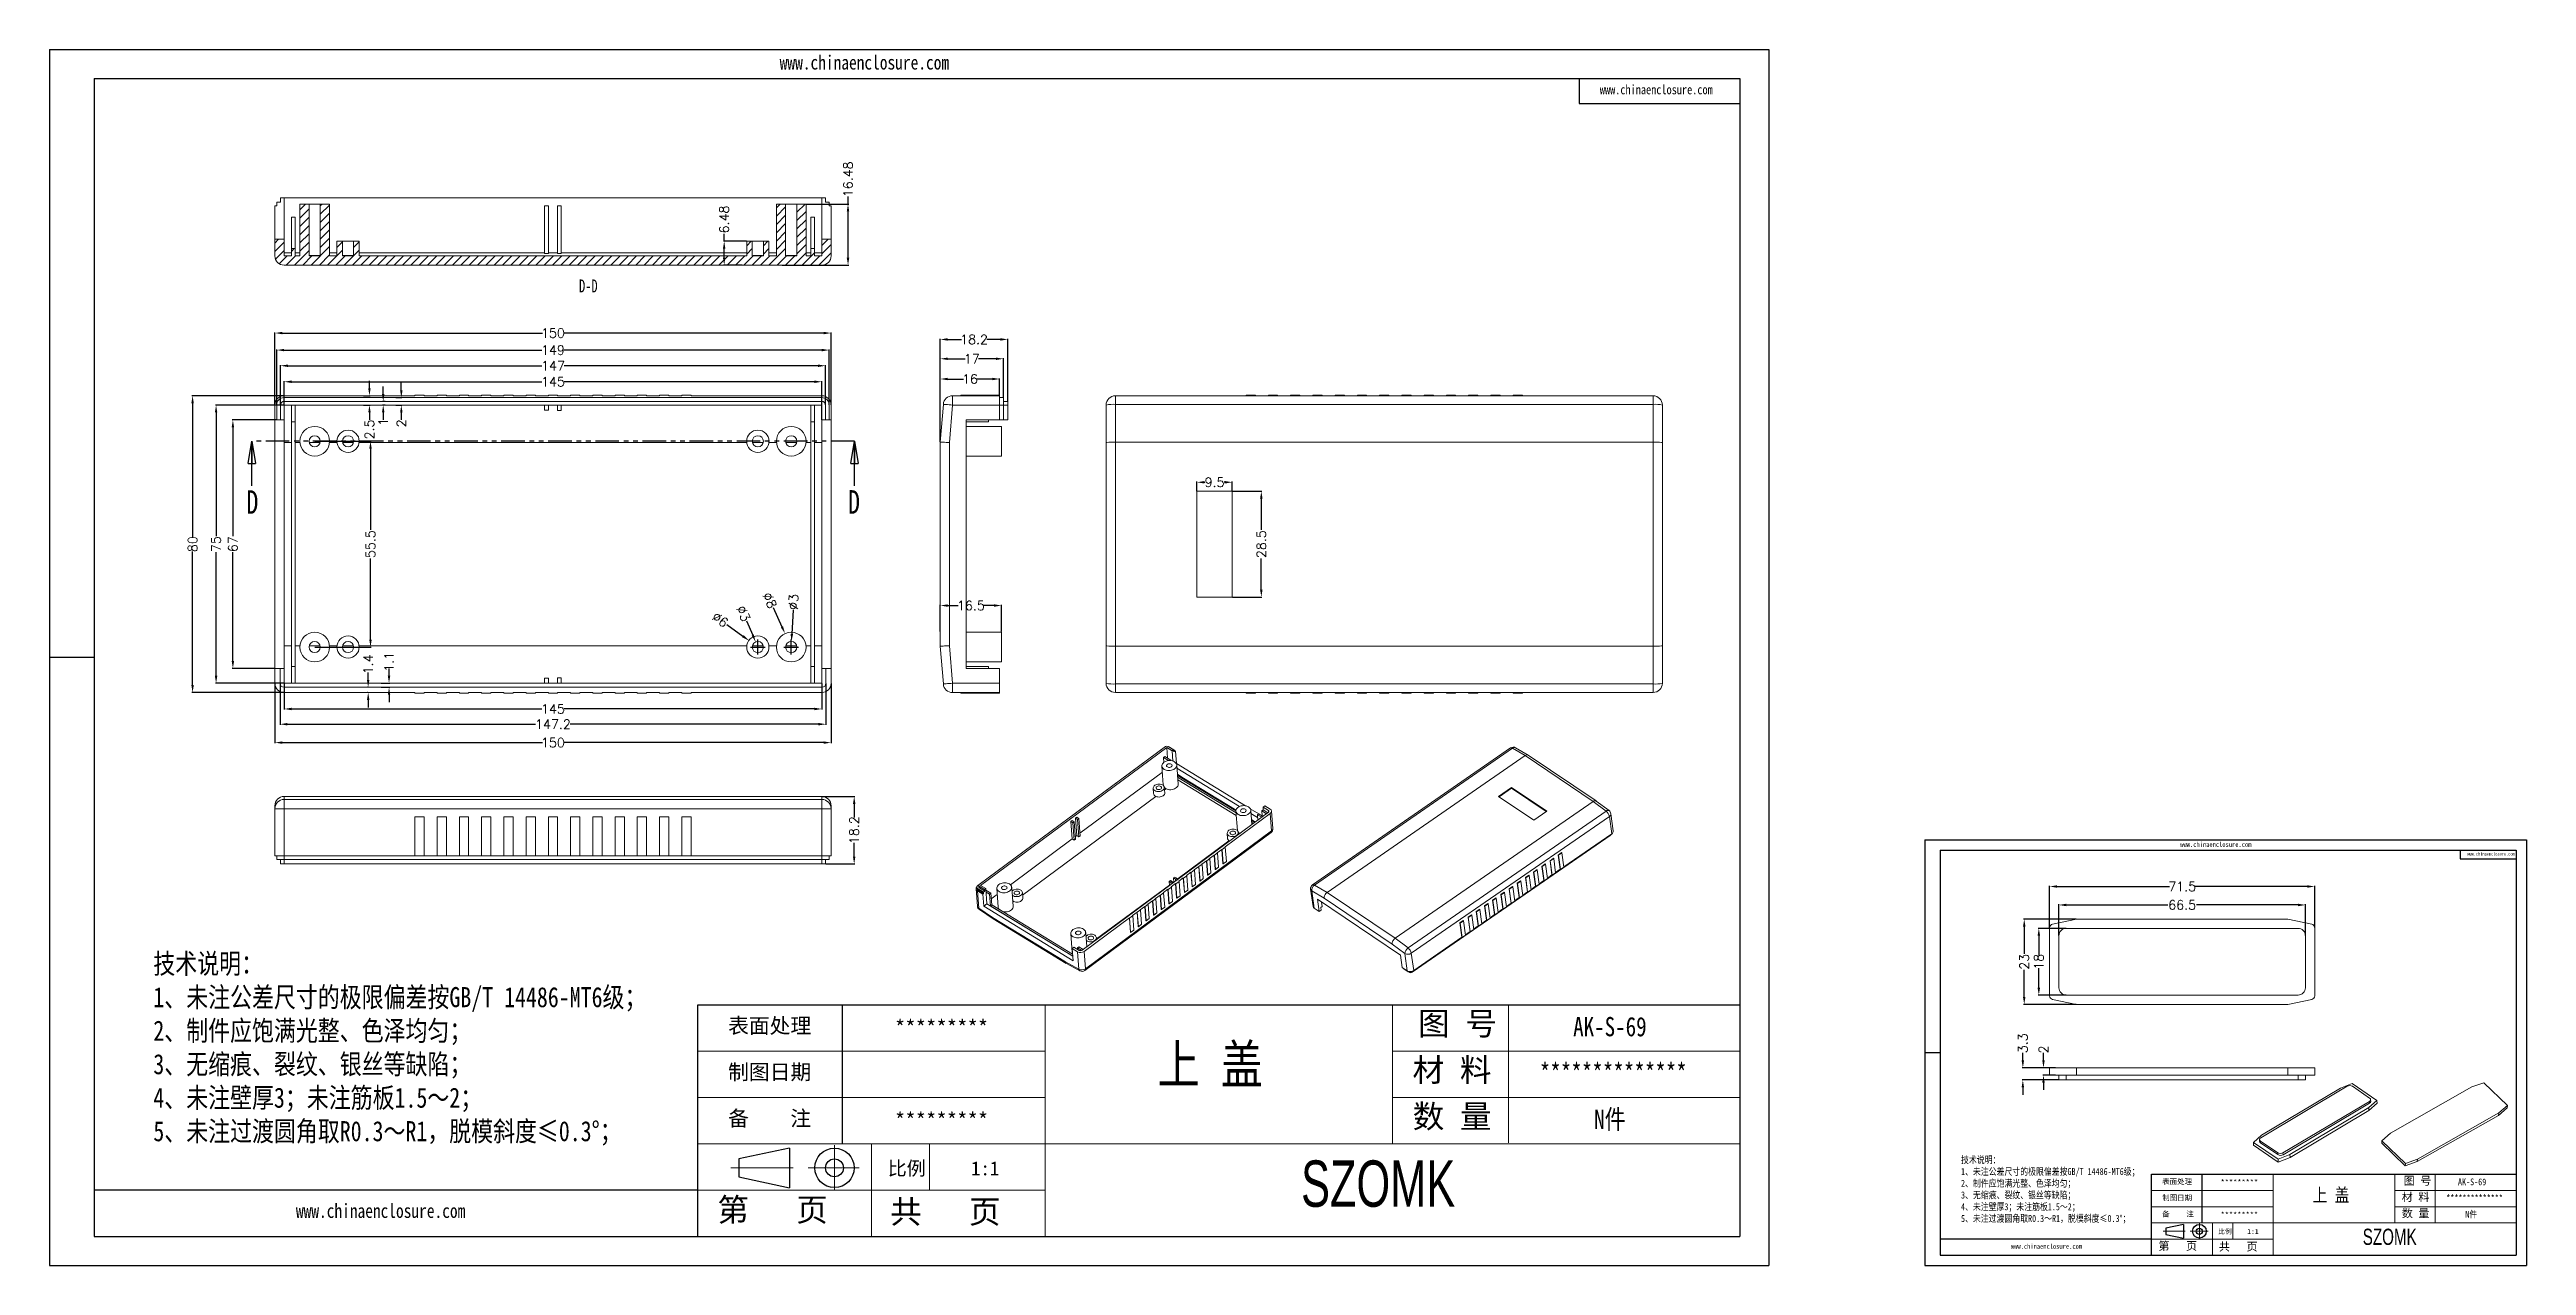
# Model space of a CAD drawing. Header units: inches. Extents: x 2335 to 3511, y 889 to 1217.
# Drawn here: x 2843 to 3511, y 889 to 1217 of the extents above; entities that cross this region are included whole.
import ezdxf

# ---------------------------------------------------------------- set-up
doc = ezdxf.new("R2010")
doc.units = ezdxf.units.IN
doc.linetypes.add('CENTER2', pattern=[28.575, 19.05, -3.175, 3.175, -3.175])
doc.linetypes.add('PHANTOM', pattern=[12.7, 6.35, -1.27, 1.27, -1.27, 1.27, -1.27])
doc.layers.add('文字', color=81, linetype='Continuous')
for name, color, linetype, lineweight in [('粗实线', 7, 'Continuous', 30), ('细实线', 3, 'Continuous', 9), ('细点划线', 2, 'CENTER2', 9)]:
    doc.layers.add(name, color=color, linetype=linetype, lineweight=lineweight)
doc.styles.add('SLDTEXTSTYLE0', font='TXT', dxfattribs={"width": 0.75})
doc.styles.add('SLDTEXTSTYLE3', font='TXT', dxfattribs={"width": 0.7})
doc.styles.get("Standard").update_dxf_attribs({"font": 'txt', "bigfont": 'gbcbig.shx'})
doc.styles.add('宋体', font='', dxfattribs={"width": 0.8, "height": 3.5})
doc.styles.add('长仿宋', font='', dxfattribs={"width": 0.7, "height": 4})
doc.styles.get('宋体').set_extended_font_data('SimSun')
doc.styles.get('长仿宋').set_extended_font_data('SimSun')
doc.dimstyles.new('2.5', dxfattribs={"dimtxt": 2.5, "dimasz": 2, "dimexe": 0.18, "dimexo": 0.0625, "dimgap": 0.09, "dimtad": 0, "dimzin": 12, "dimdsep": 46, "dimtxsty": 'Standard', "dimcen": 2, "dimclrd": 3, "dimclre": 3, "dimadec": 0, "dimazin": 0, "dimtfac": 1, "dimtofl": 0, "dimtmove": 0, "dimatfit": 3, "dimfxl": 1, "dimtolj": 1, "dimtzin": 0, "dimarcsym": 0})

msp = doc.modelspace()

# ---------------------------------------------------------------- texts
at = {"color": 0, "linetype": 'Continuous', "lineweight": 0, "insert": (2988.598, 1155.287), "char_height": 3.5, "attachment_point": 2, "style": 'SLDTEXTSTYLE3'}
msp.add_mtext('D-D', dxfattribs=at)
at = {"color": 7, "linetype": 'Continuous', "char_height": 6.35, "attachment_point": 1, "style": 'SLDTEXTSTYLE0'}
for insert in [(2896.371, 1098.448), (3058.631, 1098.48)]:
    msp.add_mtext('D', dxfattribs=dict(at, insert=insert))
at = {"attachment_point": 1}
for s, insert, char_height, width in [('{\\fSimHei|b0|i0|c134|p49;表面处理}', (3026.292, 956.145), 4.10732, 2334.39734), ('{\\fSimHei|b0|i0|c134|p49;*********}', (3071.278, 955.617), 4.10732, 2334.39734), ('{\\fSimHei|b0|i0|c134|p49;制图日期}', (3026.292, 943.656), 4.10732, 2334.39734), ('{\\fSimHei|b0|i0|c134|p49;备    注}', (3026.292, 931.167), 4.10732, 2334.39734), ('{\\fSimHei|b0|i0|c134|p49;*********}', (3071.278, 930.638), 4.10732, 2334.39734), ('{\\fSimHei|b0|i0|c134|p49;表面处理}', (3413.037, 912.785), 1.43756, 817.03907), ('{\\fSimHei|b0|i0|c134|p49;制图日期}', (3413.037, 908.414), 1.43756, 817.03907), ('{\\fSimHei|b0|i0|c134|p49;*********}', (3428.782, 912.6), 1.43756, 817.03907), ('{\\fSimHei|b0|i0|c134|p49;备    注}', (3413.037, 904.042), 1.43756, 817.03907), ('{\\fSimHei|b0|i0|c134|p49;*********}', (3428.782, 903.858), 1.43756, 817.03907)]:
    msp.add_mtext(s, dxfattribs=dict(at, insert=insert, char_height=char_height, width=width))
at = {"layer": '文字', "color": 0, "attachment_point": 1, "style": '宋体'}
for s, insert, char_height, width in [('www.chinaenclosure.com', (3040.203, 1215.708), 3.81618, 67.0466), ('www.chinaenclosure.com', (3261.377, 1207.759), 2.54412, 44.69773), ('www.chinaenclosure.com', (3417.906, 1003.632), 1.33566, 23.46631), ('www.chinaenclosure.com', (3495.317, 1000.85), 0.89044, 15.64421), ('{\\H1.111x;技术说明：\\P1、未注公差尺寸的极限偏差按GB/T 14486-MT6级；\\P2、制件应饱满光整、色泽均匀；\\P3、无缩痕、裂纹、银丝等缺陷；\\P4、未注壁厚3；未注筋板1.5～2；\\P5、未注过渡圆角取R0.3～R1，脱模斜度≤0.3%%D；}', (2871.29, 973.53), 4.87864, 177.69636), ('{\\H1.111x;AK-S-69}', (3254.184, 956.427), 4.68349, 54.14643), ('上 盖', (3142.134, 948.908), 10.4078, 133.05946), ('{\\H1.111x;**************}', (3245.175, 943.938), 4.68349, 54.14643), ('{\\H1.111x;N件}', (3259.849, 931.449), 4.68349, 54.14643), ('{\\H1.111x;技术说明：\\P1、未注公差尺寸的极限偏差按GB/T 14486-MT6级；\\P2、制件应饱满光整、色泽均匀；\\P3、无缩痕、裂纹、银丝等缺陷；\\P4、未注壁厚3；未注筋板1.5～2；\\P5、未注过渡圆角取R0.3～R1，脱模斜度≤0.3%%D；}', (3358.786, 918.87), 1.70752, 62.19373), ('上 盖', (3453.582, 910.252), 3.6427, 46.57081), ('{\\H1.111x;**************}', (3489.646, 908.512), 1.63922, 18.95125), ('{\\H1.111x;AK-S-69}', (3492.799, 912.884), 1.63922, 18.95125), ('www.chinaenclosure.com', (2909.738, 906.078), 3.81618, 67.0466), ('{\\H1.111x;N件}', (3494.782, 904.141), 1.63922, 18.95125), ('www.chinaenclosure.com', (3372.243, 895.261), 1.33566, 23.46631)]:
    msp.add_mtext(s, dxfattribs=dict(at, insert=insert, char_height=char_height, width=width))
at = {"layer": '粗实线', "attachment_point": 1, "style": '长仿宋'}
for insert, char_height, width in [((3180.812, 917.75), 12.48931, 140.05527), ((3467.119, 899.347), 4.37126, 49.01935)]:
    msp.add_mtext('{\\fSTXinwei|b0|i0|c134|p2;SZOMK}', dxfattribs=dict(at, insert=insert, char_height=char_height, width=width))
at = {"layer": '细实线', "color": 7, "attachment_point": 1}
for s, insert, char_height, width in [('{\\fSimSun|b0|i0|c134|p54;图 号}', (3212.353, 957.794), 6.24466, 31.22328), ('{\\fSimSun|b0|i0|c134|p54;材 料   }', (3210.872, 945.304), 6.24466, 31.22328), ('{\\fSimSun|b0|i0|c134|p54;数 量}', (3210.903, 932.753), 6.24466, 28.21414), ('{\\fSimSun|b0|i0|c134|p54;比例}', (3069.352, 917.492), 3.74679, 16.44726), ('{\\fSimSun|b0|i0|c134|p54;1:1}', (3091.794, 917.492), 3.74679, 16.44726), ('{\\fSimSun|b0|i0|c134|p54;第   页}', (3023.401, 907.586), 6.24466, 46.83492), ('{\\fSimSun|b0|i0|c134|p54;材 料   }', (3477.64, 908.991), 2.18563, 10.92815), ('{\\fSimSun|b0|i0|c134|p54;图 号}', (3478.158, 913.362), 2.18563, 10.92815), ('{\\fSimSun|b0|i0|c134|p54; 共   页}', (3065.745, 907.055), 6.24466, 46.83492), ('{\\fSimSun|b0|i0|c134|p54;数 量}', (3477.651, 904.598), 2.18563, 9.87495), ('{\\fSimSun|b0|i0|c134|p54;第   页}', (3412.025, 895.789), 2.18563, 16.39222), ('{\\fSimSun|b0|i0|c134|p54;比例}', (3428.108, 899.256), 1.31138, 5.75654), ('{\\fSimSun|b0|i0|c134|p54; 共   页}', (3426.846, 895.603), 2.18563, 16.39222), ('{\\fSimSun|b0|i0|c134|p54;1:1}', (3435.963, 899.256), 1.31138, 5.75654)]:
    msp.add_mtext(s, dxfattribs=dict(at, insert=insert, char_height=char_height, width=width))

# ---------------------------------------------------------------- blocks, each defined once
blk = doc.blocks.new('_CLOSED')
at = {"color": 0, "linetype": 'ByBlock', "lineweight": -2}
for p, q in [((-1, 0.166667), (0, 0)), ((-1, 0.166667), (-1, -0.166667)), ((0, 0), (-1, -0.166667)), ((0, 0), (-1, 0))]:
    blk.add_line(p, q, dxfattribs=at)
blk = doc.blocks.new('*D164')
at = {"color": 3, "lineweight": -2}
for p, q in [((2904.06, 1121.48), (2904.06, 1141.02)), ((2906.06, 1140.84), (2976.26, 1140.84)), ((3052.06, 1140.84), (2981.86, 1140.84)), ((3054.06, 1121.48), (3054.06, 1141.02))]:
    blk.add_line(p, q, dxfattribs=at)
at = {"color": 3}
for points in [[(2906.06, 1141.17), (2906.06, 1140.51), (2904.06, 1140.84)], [(3052.06, 1141.17), (3052.06, 1140.51), (3054.06, 1140.84)]]:
    blk.add_solid(points, dxfattribs=at)
at = {"layer": 'Defpoints', "color": 0}
for p in [(3054.06, 1140.84), (2904.06, 1121.42), (3054.06, 1121.42)]:
    blk.add_point(p, dxfattribs=at)
at = {"color": 0, "insert": (2979.06, 1140.84), "char_height": 2.5, "attachment_point": 5}
blk.add_mtext('\\A1;150', dxfattribs=at)
blk = doc.blocks.new('*D165')
at = {"color": 3, "lineweight": -2}
for p, q in [((2904.56, 1121.48), (2904.56, 1136.43)), ((2906.56, 1136.25), (2976.05, 1136.25)), ((3051.56, 1136.25), (2982.07, 1136.25)), ((3053.56, 1121.48), (3053.56, 1136.43))]:
    blk.add_line(p, q, dxfattribs=at)
at = {"color": 3}
for points in [[(2906.56, 1136.58), (2906.56, 1135.92), (2904.56, 1136.25)], [(3051.56, 1136.58), (3051.56, 1135.92), (3053.56, 1136.25)]]:
    blk.add_solid(points, dxfattribs=at)
at = {"layer": 'Defpoints', "color": 0}
for p in [(3053.56, 1136.25), (2904.56, 1121.42), (3053.56, 1121.42)]:
    blk.add_point(p, dxfattribs=at)
at = {"color": 0, "insert": (2979.06, 1136.25), "char_height": 2.5, "attachment_point": 5}
blk.add_mtext('\\A1;149', dxfattribs=at)
blk = doc.blocks.new('*D166')
at = {"color": 3, "lineweight": -2}
for p, q in [((2905.56, 1121.48), (2905.56, 1132.21)), ((2907.56, 1132.03), (2976.05, 1132.03)), ((3050.56, 1132.03), (2982.07, 1132.03)), ((3052.56, 1121.48), (3052.56, 1132.21))]:
    blk.add_line(p, q, dxfattribs=at)
at = {"color": 3}
for points in [[(2907.56, 1132.36), (2907.56, 1131.69), (2905.56, 1132.03)], [(3050.56, 1132.36), (3050.56, 1131.69), (3052.56, 1132.03)]]:
    blk.add_solid(points, dxfattribs=at)
at = {"layer": 'Defpoints', "color": 0}
for p in [(3052.56, 1132.03), (2905.56, 1121.42), (3052.56, 1121.42)]:
    blk.add_point(p, dxfattribs=at)
at = {"color": 0, "insert": (2979.06, 1132.03), "char_height": 2.5, "attachment_point": 5}
blk.add_mtext('\\A1;147', dxfattribs=at)
blk = doc.blocks.new('*D167')
at = {"color": 3, "lineweight": -2}
for p, q in [((2906.56, 1121.48), (2906.56, 1127.89)), ((2908.56, 1127.71), (2976.05, 1127.71)), ((3049.56, 1127.71), (2982.07, 1127.71)), ((3051.56, 1117.48), (3051.56, 1127.89))]:
    blk.add_line(p, q, dxfattribs=at)
at = {"color": 3}
for points in [[(2908.56, 1128.05), (2908.56, 1127.38), (2906.56, 1127.71)], [(3049.56, 1128.05), (3049.56, 1127.38), (3051.56, 1127.71)]]:
    blk.add_solid(points, dxfattribs=at)
at = {"layer": 'Defpoints', "color": 0}
for p in [(3051.56, 1127.71), (2906.56, 1121.42), (3051.56, 1117.42)]:
    blk.add_point(p, dxfattribs=at)
at = {"color": 0, "insert": (2979.06, 1127.71), "char_height": 2.5, "attachment_point": 5}
blk.add_mtext('\\A1;145', dxfattribs=at)
blk = doc.blocks.new('*D168')
at = {"color": 3, "lineweight": -2}
for p, q in [((2914.87, 1111.67), (2930.03, 1111.67)), ((2929.85, 1109.67), (2929.85, 1087.76)), ((2929.85, 1058.17), (2929.85, 1080.08)), ((2914.87, 1056.17), (2930.03, 1056.17))]:
    blk.add_line(p, q, dxfattribs=at)
at = {"color": 3}
for points in [[(2929.52, 1109.67), (2930.19, 1109.67), (2929.85, 1111.67)], [(2929.52, 1058.17), (2930.19, 1058.17), (2929.85, 1056.17)]]:
    blk.add_solid(points, dxfattribs=at)
at = {"layer": 'Defpoints', "color": 0}
for p in [(2914.81, 1111.67), (2929.85, 1111.67), (2914.81, 1056.17)]:
    blk.add_point(p, dxfattribs=at)
at = {"color": 0, "insert": (2929.85, 1083.92), "char_height": 2.5, "attachment_point": 5, "rotation": 90}
blk.add_mtext('\\A1;55.5', dxfattribs=at)
blk = doc.blocks.new('*D169')
at = {"color": 3, "lineweight": -2}
for p, q in [((2904.5, 1117.42), (2892.56, 1117.42)), ((2892.74, 1115.42), (2892.74, 1086.09)), ((2892.74, 1052.42), (2892.74, 1081.75)), ((2904, 1050.42), (2892.56, 1050.42))]:
    blk.add_line(p, q, dxfattribs=at)
at = {"color": 3}
for points in [[(2892.41, 1115.42), (2893.07, 1115.42), (2892.74, 1117.42)], [(2892.41, 1052.42), (2893.07, 1052.42), (2892.74, 1050.42)]]:
    blk.add_solid(points, dxfattribs=at)
at = {"layer": 'Defpoints', "color": 0}
for p in [(2892.74, 1117.42), (2904.56, 1117.42), (2904.06, 1050.42)]:
    blk.add_point(p, dxfattribs=at)
at = {"color": 0, "insert": (2892.74, 1083.92), "char_height": 2.5, "attachment_point": 5, "rotation": 90}
blk.add_mtext('\\A1;67', dxfattribs=at)
blk = doc.blocks.new('*D170')
at = {"color": 3, "lineweight": -2}
for p, q in [((2906.5, 1121.42), (2888.03, 1121.42)), ((2888.21, 1119.42), (2888.21, 1086.09)), ((2888.21, 1048.42), (2888.21, 1081.75)), ((2906.5, 1046.42), (2888.03, 1046.42))]:
    blk.add_line(p, q, dxfattribs=at)
at = {"color": 3}
for points in [[(2887.88, 1119.42), (2888.54, 1119.42), (2888.21, 1121.42)], [(2887.88, 1048.42), (2888.54, 1048.42), (2888.21, 1046.42)]]:
    blk.add_solid(points, dxfattribs=at)
at = {"layer": 'Defpoints', "color": 0}
for p in [(2888.21, 1121.42), (2906.56, 1121.42), (2906.56, 1046.42)]:
    blk.add_point(p, dxfattribs=at)
at = {"color": 0, "insert": (2888.21, 1083.92), "char_height": 2.5, "attachment_point": 5, "rotation": 90}
blk.add_mtext('\\A1;75', dxfattribs=at)
blk = doc.blocks.new('*D171')
at = {"color": 3, "lineweight": -2}
for p, q in [((2906.5, 1123.92), (2881.7, 1123.92)), ((2881.88, 1121.92), (2881.88, 1085.89)), ((2881.88, 1045.92), (2881.88, 1081.96)), ((2906.5, 1043.92), (2881.7, 1043.92))]:
    blk.add_line(p, q, dxfattribs=at)
at = {"color": 3}
for points in [[(2881.54, 1121.92), (2882.21, 1121.92), (2881.88, 1123.92)], [(2881.54, 1045.92), (2882.21, 1045.92), (2881.88, 1043.92)]]:
    blk.add_solid(points, dxfattribs=at)
at = {"layer": 'Defpoints', "color": 0}
for p in [(2881.88, 1123.92), (2906.56, 1123.92), (2906.56, 1043.92)]:
    blk.add_point(p, dxfattribs=at)
at = {"color": 0, "insert": (2881.88, 1083.92), "char_height": 2.5, "attachment_point": 5, "rotation": 90}
blk.add_mtext('\\A1;80', dxfattribs=at)
blk = doc.blocks.new('*D172')
at = {"color": 3, "lineweight": -2}
for p, q in [((2906.56, 1046.36), (2906.56, 1039.3)), ((3051.56, 1046.36), (3051.56, 1039.3)), ((2908.56, 1039.48), (2976.05, 1039.48)), ((3049.56, 1039.48), (2982.07, 1039.48))]:
    blk.add_line(p, q, dxfattribs=at)
at = {"color": 3}
for points in [[(2908.56, 1039.82), (2908.56, 1039.15), (2906.56, 1039.48)], [(3049.56, 1039.82), (3049.56, 1039.15), (3051.56, 1039.48)]]:
    blk.add_solid(points, dxfattribs=at)
at = {"layer": 'Defpoints', "color": 0}
for p in [(2906.56, 1046.42), (3051.56, 1046.42), (3051.56, 1039.48)]:
    blk.add_point(p, dxfattribs=at)
at = {"color": 0, "insert": (2979.06, 1039.48), "char_height": 2.5, "attachment_point": 5}
blk.add_mtext('\\A1;145', dxfattribs=at)
blk = doc.blocks.new('*D173')
at = {"color": 3, "lineweight": -2}
for p, q in [((2905.46, 1046.36), (2905.46, 1035.19)), ((3052.66, 1046.36), (3052.66, 1035.19)), ((2907.46, 1035.37), (2974.39, 1035.37)), ((3050.66, 1035.37), (2983.73, 1035.37))]:
    blk.add_line(p, q, dxfattribs=at)
at = {"color": 3}
for points in [[(2907.46, 1035.7), (2907.46, 1035.04), (2905.46, 1035.37)], [(3050.66, 1035.7), (3050.66, 1035.04), (3052.66, 1035.37)]]:
    blk.add_solid(points, dxfattribs=at)
at = {"layer": 'Defpoints', "color": 0}
for p in [(2905.46, 1046.42), (3052.66, 1046.42), (2905.46, 1035.37)]:
    blk.add_point(p, dxfattribs=at)
at = {"color": 0, "insert": (2979.06, 1035.37), "char_height": 2.5, "attachment_point": 5}
blk.add_mtext('\\A1;147.2', dxfattribs=at)
blk = doc.blocks.new('*D174')
at = {"color": 3, "lineweight": -2}
for p, q in [((2904.06, 1046.36), (2904.06, 1030.23)), ((3054.06, 1046.36), (3054.06, 1030.23)), ((2906.06, 1030.41), (2976.26, 1030.41)), ((3052.06, 1030.41), (2981.86, 1030.41))]:
    blk.add_line(p, q, dxfattribs=at)
at = {"color": 3}
for points in [[(2906.06, 1030.74), (2906.06, 1030.08), (2904.06, 1030.41)], [(3052.06, 1030.74), (3052.06, 1030.08), (3054.06, 1030.41)]]:
    blk.add_solid(points, dxfattribs=at)
at = {"layer": 'Defpoints', "color": 0}
for p in [(2904.06, 1046.42), (3054.06, 1046.42), (3054.06, 1030.41)]:
    blk.add_point(p, dxfattribs=at)
at = {"color": 0, "insert": (2979.06, 1030.41), "char_height": 2.5, "attachment_point": 5}
blk.add_mtext('\\A1;150', dxfattribs=at)
blk = doc.blocks.new('*D175')
at = {"color": 3, "lineweight": -2}
for p, q in [((2929.23, 1047.32), (2929.23, 1049.32)), ((2929.16, 1045.32), (2929.05, 1045.32)), ((2929.16, 1043.92), (2929.05, 1043.92)), ((2929.23, 1041.92), (2929.23, 1039.92))]:
    blk.add_line(p, q, dxfattribs=at)
at = {"color": 3}
for points in [[(2928.89, 1047.32), (2929.56, 1047.32), (2929.23, 1045.32)], [(2928.89, 1041.92), (2929.56, 1041.92), (2929.23, 1043.92)]]:
    blk.add_solid(points, dxfattribs=at)
at = {"layer": 'Defpoints', "color": 0}
for p in [(2929.23, 1045.32), (2929.23, 1045.32), (2929.23, 1043.92)]:
    blk.add_point(p, dxfattribs=at)
at = {"color": 0, "insert": (2929.23, 1051.49), "char_height": 2.5, "attachment_point": 5, "rotation": 90}
blk.add_mtext('\\A1;1.4', dxfattribs=at)
blk = doc.blocks.new('*D176')
at = {"color": 3, "lineweight": -2}
for p, q in [((2934.85, 1048.42), (2934.85, 1050.42)), ((2932.76, 1046.42), (2935.03, 1046.42)), ((2932.76, 1045.32), (2935.03, 1045.32)), ((2934.85, 1043.32), (2934.85, 1041.32))]:
    blk.add_line(p, q, dxfattribs=at)
at = {"color": 3}
for points in [[(2934.52, 1048.42), (2935.18, 1048.42), (2934.85, 1046.42)], [(2934.52, 1043.32), (2935.18, 1043.32), (2934.85, 1045.32)]]:
    blk.add_solid(points, dxfattribs=at)
at = {"layer": 'Defpoints', "color": 0}
for p in [(2932.7, 1046.42), (2932.7, 1045.32), (2934.85, 1046.42)]:
    blk.add_point(p, dxfattribs=at)
at = {"color": 0, "insert": (2934.85, 1052.18), "char_height": 2.5, "attachment_point": 5, "rotation": 90}
blk.add_mtext('\\A1;1.1', dxfattribs=at)
blk = doc.blocks.new('*D177')
at = {"color": 3, "lineweight": -2}
for p, q in [((2933.77, 1122.42), (2933.1, 1122.42)), ((2933.28, 1124.42), (2933.28, 1126.42)), ((2933.77, 1121.42), (2933.1, 1121.42)), ((2933.28, 1119.42), (2933.28, 1117.42))]:
    blk.add_line(p, q, dxfattribs=at)
at = {"color": 3}
for points in [[(2932.95, 1124.42), (2933.62, 1124.42), (2933.28, 1122.42)], [(2932.95, 1119.42), (2933.62, 1119.42), (2933.28, 1121.42)]]:
    blk.add_solid(points, dxfattribs=at)
at = {"layer": 'Defpoints', "color": 0}
for p in [(2933.84, 1122.42), (2933.28, 1121.42), (2933.84, 1121.42)]:
    blk.add_point(p, dxfattribs=at)
at = {"color": 0, "insert": (2933.28, 1116.91), "char_height": 2.5, "attachment_point": 5, "rotation": 90}
blk.add_mtext('\\A1;1', dxfattribs=at)
blk = doc.blocks.new('*D178')
at = {"color": 3, "lineweight": -2}
for p, q in [((2936.7, 1123.42), (2938.34, 1123.42)), ((2938.16, 1125.42), (2938.16, 1127.42)), ((2936.7, 1121.42), (2938.34, 1121.42)), ((2938.16, 1119.42), (2938.16, 1117.42))]:
    blk.add_line(p, q, dxfattribs=at)
at = {"color": 3}
for points in [[(2937.83, 1125.42), (2938.5, 1125.42), (2938.16, 1123.42)], [(2937.83, 1119.42), (2938.5, 1119.42), (2938.16, 1121.42)]]:
    blk.add_solid(points, dxfattribs=at)
at = {"layer": 'Defpoints', "color": 0}
for p in [(2936.64, 1123.42), (2936.64, 1121.42), (2938.16, 1121.42)]:
    blk.add_point(p, dxfattribs=at)
at = {"color": 0, "insert": (2938.16, 1116.5), "char_height": 2.5, "attachment_point": 5, "rotation": 90}
blk.add_mtext('\\A1;2', dxfattribs=at)
blk = doc.blocks.new('*D180')
at = {"color": 3, "lineweight": -2}
for p, q in [((2927.95, 1123.92), (2929.75, 1123.92)), ((2929.57, 1125.92), (2929.57, 1127.92)), ((2927.95, 1121.42), (2929.75, 1121.42)), ((2929.57, 1119.42), (2929.57, 1117.42))]:
    blk.add_line(p, q, dxfattribs=at)
at = {"color": 3}
for points in [[(2929.24, 1125.92), (2929.9, 1125.92), (2929.57, 1123.92)], [(2929.24, 1119.42), (2929.9, 1119.42), (2929.57, 1121.42)]]:
    blk.add_solid(points, dxfattribs=at)
at = {"layer": 'Defpoints', "color": 0}
for p in [(2927.88, 1123.92), (2927.88, 1121.42), (2929.57, 1121.42)]:
    blk.add_point(p, dxfattribs=at)
at = {"color": 0, "insert": (2929.57, 1114.83), "char_height": 2.5, "attachment_point": 5, "rotation": 90}
blk.add_mtext('\\A1;2.5', dxfattribs=at)
blk = doc.blocks.new('*D181')
at = {"color": 3, "lineweight": -2}
for p, q in [((3162.3, 1098.17), (3170.27, 1098.17)), ((3170.09, 1096.17), (3170.09, 1087.76)), ((3170.09, 1071.67), (3170.09, 1080.08)), ((3162.3, 1069.67), (3170.27, 1069.67))]:
    blk.add_line(p, q, dxfattribs=at)
at = {"color": 3}
for points in [[(3169.75, 1096.17), (3170.42, 1096.17), (3170.09, 1098.17)], [(3169.75, 1071.67), (3170.42, 1071.67), (3170.09, 1069.67)]]:
    blk.add_solid(points, dxfattribs=at)
at = {"layer": 'Defpoints', "color": 0}
for p in [(3162.24, 1098.17), (3170.09, 1098.17), (3162.24, 1069.67)]:
    blk.add_point(p, dxfattribs=at)
at = {"color": 0, "insert": (3170.09, 1083.92), "char_height": 2.5, "attachment_point": 5, "rotation": 90}
blk.add_mtext('\\A1;28.5', dxfattribs=at)
blk = doc.blocks.new('*D182')
at = {"color": 3, "lineweight": -2}
for p, q in [((3152.74, 1098.23), (3152.74, 1100.79)), ((3154.74, 1100.61), (3154.9, 1100.61)), ((3160.24, 1100.61), (3160.08, 1100.61)), ((3162.24, 1098.23), (3162.24, 1100.79))]:
    blk.add_line(p, q, dxfattribs=at)
at = {"color": 3}
for points in [[(3154.74, 1100.94), (3154.74, 1100.27), (3152.74, 1100.61)], [(3160.24, 1100.94), (3160.24, 1100.27), (3162.24, 1100.61)]]:
    blk.add_solid(points, dxfattribs=at)
at = {"layer": 'Defpoints', "color": 0}
for p in [(3152.74, 1100.61), (3152.74, 1098.17), (3162.24, 1098.17)]:
    blk.add_point(p, dxfattribs=at)
at = {"color": 0, "insert": (3157.49, 1100.61), "char_height": 2.5, "attachment_point": 5}
blk.add_mtext('\\A1;9.5', dxfattribs=at)
blk = doc.blocks.new('*D183')
at = {"color": 3, "lineweight": -2}
for p, q in [((3083.52, 1111.48), (3083.52, 1128.63)), ((3085.52, 1128.45), (3089.76, 1128.45)), ((3097.52, 1128.45), (3093.28, 1128.45)), ((3099.52, 1123.98), (3099.52, 1128.63))]:
    blk.add_line(p, q, dxfattribs=at)
at = {"color": 3}
for points in [[(3085.52, 1128.78), (3085.52, 1128.12), (3083.52, 1128.45)], [(3097.52, 1128.78), (3097.52, 1128.12), (3099.52, 1128.45)]]:
    blk.add_solid(points, dxfattribs=at)
at = {"layer": 'Defpoints', "color": 0}
for p in [(3083.52, 1128.45), (3099.52, 1123.92), (3083.52, 1111.42)]:
    blk.add_point(p, dxfattribs=at)
at = {"color": 0, "insert": (3091.52, 1128.45), "char_height": 2.5, "attachment_point": 5}
blk.add_mtext('\\A1;16', dxfattribs=at)
blk = doc.blocks.new('*D184')
at = {"color": 3, "lineweight": -2}
for p, q in [((3083.52, 1111.48), (3083.52, 1134.08)), ((3085.52, 1133.9), (3090.26, 1133.9)), ((3098.52, 1133.9), (3093.78, 1133.9)), ((3100.52, 1123.48), (3100.52, 1134.08))]:
    blk.add_line(p, q, dxfattribs=at)
at = {"color": 3}
for points in [[(3085.52, 1134.23), (3085.52, 1133.57), (3083.52, 1133.9)], [(3098.52, 1134.23), (3098.52, 1133.57), (3100.52, 1133.9)]]:
    blk.add_solid(points, dxfattribs=at)
at = {"layer": 'Defpoints', "color": 0}
for p in [(3083.52, 1133.9), (3100.52, 1123.42), (3083.52, 1111.42)]:
    blk.add_point(p, dxfattribs=at)
at = {"color": 0, "insert": (3092.02, 1133.9), "char_height": 2.5, "attachment_point": 5}
blk.add_mtext('\\A1;17', dxfattribs=at)
blk = doc.blocks.new('*D185')
at = {"color": 3, "lineweight": -2}
for p, q in [((3083.52, 1111.48), (3083.52, 1139.3)), ((3085.52, 1139.12), (3089.2, 1139.12)), ((3099.72, 1139.12), (3096.04, 1139.12)), ((3101.72, 1122.48), (3101.72, 1139.3))]:
    blk.add_line(p, q, dxfattribs=at)
at = {"color": 3}
for points in [[(3085.52, 1139.46), (3085.52, 1138.79), (3083.52, 1139.12)], [(3099.72, 1139.46), (3099.72, 1138.79), (3101.72, 1139.12)]]:
    blk.add_solid(points, dxfattribs=at)
at = {"layer": 'Defpoints', "color": 0}
for p in [(3083.52, 1139.12), (3101.72, 1122.42), (3083.52, 1111.42)]:
    blk.add_point(p, dxfattribs=at)
at = {"color": 0, "insert": (3092.62, 1139.12), "char_height": 2.5, "attachment_point": 5}
blk.add_mtext('\\A1;18.2', dxfattribs=at)
blk = doc.blocks.new('*D187')
at = {"color": 3, "lineweight": -2}
for p, q in [((3031.25, 1165.62), (3025.05, 1165.62)), ((3025.23, 1165.62), (3025.23, 1167.62)), ((3025.23, 1161.14), (3025.23, 1163.62)), ((3030.11, 1159.14), (3025.05, 1159.14))]:
    blk.add_line(p, q, dxfattribs=at)
at = {"color": 3}
for points in [[(3024.9, 1163.62), (3025.56, 1163.62), (3025.23, 1165.62)], [(3024.9, 1161.14), (3025.56, 1161.14), (3025.23, 1159.14)]]:
    blk.add_solid(points, dxfattribs=at)
at = {"layer": 'Defpoints', "color": 0}
for p in [(3025.23, 1165.62), (3031.31, 1165.62), (3030.17, 1159.14)]:
    blk.add_point(p, dxfattribs=at)
at = {"color": 0, "insert": (3025.23, 1171.46), "char_height": 2.5, "attachment_point": 5, "rotation": 90}
blk.add_mtext('\\A1;6.48', dxfattribs=at)
blk = doc.blocks.new('*D189')
at = {"color": 3, "lineweight": -2}
for p, q in [((3058.63, 1175.62), (3058.63, 1177.62)), ((3047.37, 1175.62), (3058.81, 1175.62)), ((3058.63, 1161.14), (3058.63, 1173.62)), ((3040.84, 1159.14), (3058.81, 1159.14))]:
    blk.add_line(p, q, dxfattribs=at)
at = {"color": 3}
for points in [[(3058.29, 1173.62), (3058.96, 1173.62), (3058.63, 1175.62)], [(3058.29, 1161.14), (3058.96, 1161.14), (3058.63, 1159.14)]]:
    blk.add_solid(points, dxfattribs=at)
at = {"layer": 'Defpoints', "color": 0}
for p in [(3047.31, 1175.62), (3058.63, 1175.62), (3040.78, 1159.14)]:
    blk.add_point(p, dxfattribs=at)
at = {"color": 0, "insert": (3058.63, 1182.29), "char_height": 2.5, "attachment_point": 5, "rotation": 90}
blk.add_mtext('\\A1;16.48', dxfattribs=at)
blk = doc.blocks.new('*D190')
at = {"color": 3, "lineweight": -2}
for p, q in [((3051.62, 1015.9), (3060.47, 1015.9)), ((3060.29, 1013.9), (3060.29, 1010.22)), ((3060.29, 999.7), (3060.29, 1003.37)), ((3052.62, 997.7), (3060.47, 997.7))]:
    blk.add_line(p, q, dxfattribs=at)
at = {"color": 3}
for points in [[(3059.96, 1013.9), (3060.63, 1013.9), (3060.29, 1015.9)], [(3059.96, 999.7), (3060.63, 999.7), (3060.29, 997.7)]]:
    blk.add_solid(points, dxfattribs=at)
at = {"layer": 'Defpoints', "color": 0}
for p in [(3051.56, 1015.9), (3060.29, 1015.9), (3052.56, 997.7)]:
    blk.add_point(p, dxfattribs=at)
at = {"color": 0, "insert": (3060.29, 1006.8), "char_height": 2.5, "attachment_point": 5, "rotation": 90}
blk.add_mtext('\\A1;18.2', dxfattribs=at)
blk = doc.blocks.new('*D191')
at = {"color": 3, "lineweight": -2}
for p, q in [((3083.52, 1060.36), (3083.52, 1067.55)), ((3085.52, 1067.37), (3088.35, 1067.37)), ((3098.02, 1067.37), (3095.19, 1067.37)), ((3100.02, 1060.36), (3100.02, 1067.55))]:
    blk.add_line(p, q, dxfattribs=at)
at = {"color": 3}
for points in [[(3085.52, 1067.7), (3085.52, 1067.04), (3083.52, 1067.37)], [(3098.02, 1067.7), (3098.02, 1067.04), (3100.02, 1067.37)]]:
    blk.add_solid(points, dxfattribs=at)
at = {"layer": 'Defpoints', "color": 0}
for p in [(3100.02, 1067.37), (3083.52, 1060.3), (3100.02, 1060.3)]:
    blk.add_point(p, dxfattribs=at)
at = {"color": 0, "insert": (3091.77, 1067.37), "char_height": 2.5, "attachment_point": 5}
blk.add_mtext('\\A1;16.5', dxfattribs=at)
blk = doc.blocks.new('*D192')
at = {"color": 3, "lineweight": -2}
for p, q in [((3025.91, 1062.29), (3030.27, 1059.11)), ((3032.31, 1056.17), (3036.31, 1056.17)), ((3034.31, 1054.17), (3034.31, 1058.17))]:
    blk.add_line(p, q, dxfattribs=at)
at = {"color": 3}
blk.add_solid([(3030.47, 1059.38), (3030.07, 1058.84), (3031.89, 1057.94)], dxfattribs=at)
at = {"layer": 'Defpoints', "color": 0}
for p in [(3031.89, 1057.94), (3036.74, 1054.4)]:
    blk.add_point(p, dxfattribs=at)
at = {"color": 0, "insert": (3024.15, 1063.57), "char_height": 2.5, "attachment_point": 5, "rotation": 323.93674}
blk.add_mtext('\\A1;∅6', dxfattribs=at)
blk = doc.blocks.new('*D193')
at = {"color": 3, "lineweight": -2}
for p, q in [((3031.29, 1063.21), (3032.93, 1059.39)), ((3032.31, 1056.17), (3036.31, 1056.17)), ((3034.31, 1054.17), (3034.31, 1058.17))]:
    blk.add_line(p, q, dxfattribs=at)
at = {"color": 3}
blk.add_solid([(3033.24, 1059.52), (3032.62, 1059.26), (3033.72, 1057.55)], dxfattribs=at)
at = {"layer": 'Defpoints', "color": 0}
for p in [(3033.72, 1057.55), (3034.9, 1054.79)]:
    blk.add_point(p, dxfattribs=at)
at = {"color": 0, "insert": (3030.43, 1065.21), "char_height": 2.5, "attachment_point": 5, "rotation": 293.22089}
blk.add_mtext('\\A1;∅3', dxfattribs=at)
blk = doc.blocks.new('*D194')
at = {"color": 3, "lineweight": -2}
for p, q in [((3038.44, 1066.8), (3040.81, 1061.62)), ((3041.31, 1056.17), (3045.31, 1056.17)), ((3043.31, 1054.17), (3043.31, 1058.17))]:
    blk.add_line(p, q, dxfattribs=at)
at = {"color": 3}
blk.add_solid([(3041.11, 1061.76), (3040.51, 1061.49), (3041.64, 1059.81)], dxfattribs=at)
at = {"layer": 'Defpoints', "color": 0}
for p in [(3041.64, 1059.81), (3044.98, 1052.53)]:
    blk.add_point(p, dxfattribs=at)
at = {"color": 0, "insert": (3037.53, 1068.77), "char_height": 2.5, "attachment_point": 5, "rotation": 294.6318}
blk.add_mtext('\\A1;∅8', dxfattribs=at)
blk = doc.blocks.new('*D195')
at = {"color": 3, "lineweight": -2}
for p, q in [((3043.8, 1066.17), (3043.48, 1059.67)), ((3041.31, 1056.17), (3045.31, 1056.17)), ((3043.31, 1054.17), (3043.31, 1058.17))]:
    blk.add_line(p, q, dxfattribs=at)
at = {"color": 3}
blk.add_solid([(3043.15, 1059.68), (3043.81, 1059.65), (3043.38, 1057.67)], dxfattribs=at)
at = {"layer": 'Defpoints', "color": 0}
for p in [(3043.38, 1057.67), (3043.24, 1054.67)]:
    blk.add_point(p, dxfattribs=at)
at = {"color": 0, "insert": (3043.91, 1068.34), "char_height": 2.5, "attachment_point": 5, "rotation": 87.19956}
blk.add_mtext('\\A1;∅3', dxfattribs=at)
blk = doc.blocks.new('*D158')
at = {"color": 3, "lineweight": -2}
for p, q in [((3382.67, 980.57), (3382.67, 991.79)), ((3384.67, 991.61), (3415, 991.61)), ((3452.17, 991.61), (3421.84, 991.61)), ((3454.17, 980.57), (3454.17, 991.79))]:
    blk.add_line(p, q, dxfattribs=at)
at = {"color": 3}
for points in [[(3384.67, 991.94), (3384.67, 991.28), (3382.67, 991.61)], [(3452.17, 991.94), (3452.17, 991.28), (3454.17, 991.61)]]:
    blk.add_solid(points, dxfattribs=at)
at = {"layer": 'Defpoints', "color": 0}
for p in [(3382.67, 991.61), (3382.67, 980.51), (3454.17, 980.51)]:
    blk.add_point(p, dxfattribs=at)
at = {"color": 0, "insert": (3418.42, 991.61), "char_height": 2.5, "attachment_point": 5}
blk.add_mtext('\\A1;71.5', dxfattribs=at)
blk = doc.blocks.new('*D159')
at = {"color": 3, "lineweight": -2}
for p, q in [((3389.86, 982.82), (3375.65, 982.82)), ((3375.83, 980.82), (3375.83, 973.49)), ((3375.83, 961.82), (3375.83, 969.15)), ((3389.86, 959.82), (3375.65, 959.82))]:
    blk.add_line(p, q, dxfattribs=at)
at = {"color": 3}
for points in [[(3375.5, 980.82), (3376.16, 980.82), (3375.83, 982.82)], [(3375.5, 961.82), (3376.16, 961.82), (3375.83, 959.82)]]:
    blk.add_solid(points, dxfattribs=at)
at = {"layer": 'Defpoints', "color": 0}
for p in [(3389.92, 982.82), (3375.83, 959.82), (3389.92, 959.82)]:
    blk.add_point(p, dxfattribs=at)
at = {"color": 0, "insert": (3375.83, 971.32), "char_height": 2.5, "attachment_point": 5, "rotation": 90}
blk.add_mtext('\\A1;23', dxfattribs=at)
blk = doc.blocks.new('*D160')
at = {"color": 3, "lineweight": -2}
for p, q in [((3385.17, 978.38), (3385.17, 986.82)), ((3387.17, 986.64), (3414.58, 986.64)), ((3449.67, 986.64), (3422.26, 986.64)), ((3451.67, 978.38), (3451.67, 986.82))]:
    blk.add_line(p, q, dxfattribs=at)
at = {"color": 3}
for points in [[(3387.17, 986.97), (3387.17, 986.3), (3385.17, 986.64)], [(3449.67, 986.97), (3449.67, 986.3), (3451.67, 986.64)]]:
    blk.add_solid(points, dxfattribs=at)
at = {"layer": 'Defpoints', "color": 0}
for p in [(3385.17, 986.64), (3385.17, 978.32), (3451.67, 978.32)]:
    blk.add_point(p, dxfattribs=at)
at = {"color": 0, "insert": (3418.42, 986.64), "char_height": 2.5, "attachment_point": 5}
blk.add_mtext('\\A1;66.5', dxfattribs=at)
blk = doc.blocks.new('*D161')
at = {"color": 3, "lineweight": -2}
for p, q in [((3387.11, 980.32), (3379.59, 980.32)), ((3379.77, 978.32), (3379.77, 973.08)), ((3379.77, 964.32), (3379.77, 969.56)), ((3387.11, 962.32), (3379.59, 962.32))]:
    blk.add_line(p, q, dxfattribs=at)
at = {"color": 3}
for points in [[(3379.43, 978.32), (3380.1, 978.32), (3379.77, 980.32)], [(3379.43, 964.32), (3380.1, 964.32), (3379.77, 962.32)]]:
    blk.add_solid(points, dxfattribs=at)
at = {"layer": 'Defpoints', "color": 0}
for p in [(3379.77, 980.32), (3387.17, 980.32), (3387.17, 962.32)]:
    blk.add_point(p, dxfattribs=at)
at = {"color": 0, "insert": (3379.77, 971.32), "char_height": 2.5, "attachment_point": 5, "rotation": 90}
blk.add_mtext('\\A1;18', dxfattribs=at)
blk = doc.blocks.new('*D162')
at = {"color": 3, "lineweight": -2}
for p, q in [((3382.61, 942.75), (3375.28, 942.75)), ((3375.46, 944.75), (3375.46, 946.75)), ((3385.11, 939.45), (3375.28, 939.45)), ((3375.46, 937.45), (3375.46, 935.45))]:
    blk.add_line(p, q, dxfattribs=at)
at = {"color": 3}
for points in [[(3375.12, 944.75), (3375.79, 944.75), (3375.46, 942.75)], [(3375.12, 937.45), (3375.79, 937.45), (3375.46, 939.45)]]:
    blk.add_solid(points, dxfattribs=at)
at = {"layer": 'Defpoints', "color": 0}
for p in [(3375.46, 942.75), (3382.67, 942.75), (3385.17, 939.45)]:
    blk.add_point(p, dxfattribs=at)
at = {"color": 0, "insert": (3375.46, 949.34), "char_height": 2.5, "attachment_point": 5, "rotation": 90}
blk.add_mtext('\\A1;3.3', dxfattribs=at)
blk = doc.blocks.new('*D163')
at = {"color": 3, "lineweight": -2}
for p, q in [((3384.26, 942.75), (3380.84, 942.75)), ((3381.02, 944.75), (3381.02, 946.75)), ((3384.26, 940.75), (3380.84, 940.75)), ((3381.02, 938.75), (3381.02, 936.75))]:
    blk.add_line(p, q, dxfattribs=at)
at = {"color": 3}
for points in [[(3380.69, 944.75), (3381.36, 944.75), (3381.02, 942.75)], [(3380.69, 938.75), (3381.36, 938.75), (3381.02, 940.75)]]:
    blk.add_solid(points, dxfattribs=at)
at = {"layer": 'Defpoints', "color": 0}
for p in [(3381.02, 942.75), (3384.32, 942.75), (3384.32, 940.75)]:
    blk.add_point(p, dxfattribs=at)
at = {"color": 0, "insert": (3381.02, 947.67), "char_height": 2.5, "attachment_point": 5, "rotation": 90}
blk.add_mtext('\\A1;2', dxfattribs=at)

# ---------------------------------------------------------------- dimensions: what is measured, and where the dimension line sits
for base, p1, p2, picture, middle in [((3058.626, 1175.621), (3040.775, 1159.141), (3047.311, 1175.621), '*D189', (3058.626, 1182.294)), ((2929.571, 1121.421), (2927.884, 1123.921), (2927.884, 1121.421), '*D180', (2929.571, 1114.831)), ((2938.165, 1121.421), (2936.642, 1123.421), (2936.642, 1121.421), '*D178', (2938.165, 1116.498)), ((3381.022, 942.747), (3384.319, 940.747), (3384.319, 942.747), '*D163', (3381.022, 947.67))]:
    dim = msp.add_linear_dim(base=base, p1=p1, p2=p2, angle=90, dimstyle='2.5')
    dim.commit()
    dim.dimension.update_dxf_attribs({"geometry": picture, "text_midpoint": middle, "dimtype": 160})
for base, p1, p2, picture, middle in [((3025.23, 1165.621), (3030.168, 1159.141), (3031.311, 1165.621), '*D187', (3025.23, 1171.461)), ((2881.878, 1123.921), (2906.561, 1043.921), (2906.561, 1123.921), '*D171', (2881.878, 1083.921)), ((2933.285, 1121.421), (2933.837, 1122.421), (2933.837, 1121.421), '*D177', (2933.285, 1116.914)), ((2888.21, 1121.421), (2906.561, 1046.421), (2906.561, 1121.421), '*D170', (2888.21, 1083.921)), ((2892.739, 1117.421), (2904.061, 1050.421), (2904.561, 1117.421), '*D169', (2892.739, 1083.921)), ((2929.853, 1111.671), (2914.811, 1056.171), (2914.811, 1111.671), '*D168', (2929.853, 1083.921)), ((3170.087, 1098.171), (3162.24, 1069.671), (3162.24, 1098.171), '*D181', (3170.087, 1083.921)), ((2929.226, 1045.321), (2929.226, 1043.921), (2929.226, 1045.321), '*D175', (2929.226, 1051.494)), ((2934.849, 1046.421), (2932.698, 1045.321), (2932.698, 1046.421), '*D176', (2934.849, 1052.178)), ((3060.292, 1015.898), (3052.561, 997.698), (3051.561, 1015.898), '*D190', (3060.292, 1006.798)), ((3375.829, 959.821), (3389.921, 982.821), (3389.921, 959.821), '*D159', (3375.829, 971.321)), ((3379.767, 980.321), (3387.171, 962.321), (3387.171, 980.321), '*D161', (3379.767, 971.321)), ((3375.457, 942.747), (3385.171, 939.447), (3382.671, 942.747), '*D162', (3375.457, 949.337))]:
    dim = msp.add_linear_dim(base=base, p1=p1, p2=p2, angle=90, dimstyle='2.5')
    dim.commit()
    dim.dimension.update_dxf_attribs({"geometry": picture, "text_midpoint": middle})
for base, p1, p2, picture, middle in [((3054.061, 1140.84), (2904.061, 1121.421), (3054.061, 1121.421), '*D164', (2979.061, 1140.84)), ((3053.561, 1136.249), (2904.561, 1121.421), (3053.561, 1121.421), '*D165', (2979.061, 1136.249)), ((3052.561, 1132.026), (2905.561, 1121.421), (3052.561, 1121.421), '*D166', (2979.061, 1132.026)), ((3382.671, 991.611), (3454.171, 980.506), (3382.671, 980.506), '*D158', (3418.421, 991.611)), ((3385.171, 986.637), (3451.671, 978.321), (3385.171, 978.321), '*D160', (3418.421, 986.637))]:
    dim = msp.add_linear_dim(base=base, p1=p1, p2=p2, dimstyle='2.5')
    dim.commit()
    dim.dimension.update_dxf_attribs({"geometry": picture, "text_midpoint": middle, "dimtype": 160})
for base, p1, p2, picture, middle in [((3083.52, 1139.122), (3101.72, 1122.421), (3083.52, 1111.421), '*D185', (3092.62, 1139.122)), ((3051.561, 1127.712), (2906.561, 1121.421), (3051.561, 1117.421), '*D167', (2979.061, 1127.712)), ((3083.52, 1133.899), (3100.52, 1123.421), (3083.52, 1111.421), '*D184', (3092.02, 1133.899)), ((3083.52, 1128.449), (3099.52, 1123.921), (3083.52, 1111.421), '*D183', (3091.52, 1128.449)), ((3152.74, 1100.606), (3162.24, 1098.171), (3152.74, 1098.171), '*D182', (3157.49, 1100.606)), ((3100.02, 1067.37), (3083.52, 1060.3), (3100.02, 1060.3), '*D191', (3091.77, 1067.37)), ((3054.061, 1030.41), (2904.061, 1046.421), (3054.061, 1046.421), '*D174', (2979.061, 1030.41)), ((2905.461, 1035.37), (3052.661, 1046.421), (2905.461, 1046.421), '*D173', (2979.061, 1035.37)), ((3051.561, 1039.484), (2906.561, 1046.421), (3051.561, 1046.421), '*D172', (2979.061, 1039.484))]:
    dim = msp.add_linear_dim(base=base, p1=p1, p2=p2, dimstyle='2.5')
    dim.commit()
    dim.dimension.update_dxf_attribs({"geometry": picture, "text_midpoint": middle})
for p1, p2, picture, middle in [((3044.978, 1052.535), (3041.644, 1059.807), '*D194', (3037.533, 1068.772)), ((3043.238, 1054.673), (3043.384, 1057.669), '*D195', (3043.906, 1068.343)), ((3036.736, 1054.405), (3031.886, 1057.937), '*D192', (3024.149, 1063.571)), ((3034.902, 1054.792), (3033.719, 1057.549), '*D193', (3030.434, 1065.208))]:
    dim = msp.add_diameter_dim_2p(p1=p1, p2=p2, dimstyle='2.5')
    dim.commit()
    dim.dimension.update_dxf_attribs({"geometry": picture, "text_midpoint": middle, "dimtype": 163})

# ---------------------------------------------------------------- hatches: boundary and pattern name
at = {"linetype": 'Continuous', "lineweight": 0}
h = msp.add_hatch(dxfattribs=at)
h.set_pattern_fill('ANSI31', color=4, scale=0.5, style=0)
h.set_pattern_definition([(45, (-331.2026, -626.581), (-1.122532, 1.122532), [])])
edge = h.paths.add_edge_path(flags=0)
edge.add_line((2906.561, 1166.121), (2904.061, 1166.121))
edge.add_line((2904.061, 1166.121), (2904.061, 1161.649))
edge.add_ellipse((2906.561, 1161.649), major_axis=(0, -2.508), ratio=0.9968153, start_angle=270, end_angle=360)
edge.add_line((2906.561, 1159.141), (3051.561, 1159.141))
edge.add_ellipse((3051.561, 1161.649), major_axis=(0, -2.508), ratio=0.9968153, start_angle=0, end_angle=90)
edge.add_line((3054.061, 1161.649), (3054.061, 1166.121))
edge.add_line((3054.061, 1166.121), (3051.561, 1166.121))
edge.add_line((3051.561, 1166.121), (3051.561, 1161.649))
edge.add_line((3051.561, 1161.649), (3049.561, 1161.649))
edge.add_line((3049.561, 1161.649), (3049.561, 1163.621))
edge.add_line((3049.561, 1163.621), (3048.561, 1163.621))
edge.add_line((3048.561, 1163.621), (3048.561, 1161.649))
edge.add_line((3048.561, 1161.649), (3047.311, 1161.649))
edge.add_line((3047.311, 1161.649), (3047.311, 1175.621))
edge.add_line((3047.311, 1175.621), (3044.811, 1175.621))
edge.add_line((3044.811, 1175.621), (3044.811, 1161.649))
edge.add_line((3044.811, 1161.649), (3041.811, 1161.649))
edge.add_line((3041.811, 1161.649), (3041.811, 1175.621))
edge.add_line((3041.811, 1175.621), (3039.311, 1175.621))
edge.add_line((3039.311, 1175.621), (3039.311, 1161.649))
edge.add_line((3039.311, 1161.649), (3037.311, 1161.649))
edge.add_line((3037.311, 1161.649), (3037.311, 1165.621))
edge.add_line((3037.311, 1165.621), (3035.811, 1165.621))
edge.add_line((3035.811, 1165.621), (3035.811, 1161.649))
edge.add_line((3035.811, 1161.649), (3032.811, 1161.649))
edge.add_line((3032.811, 1161.649), (3032.811, 1165.621))
edge.add_line((3032.811, 1165.621), (3031.311, 1165.621))
edge.add_line((3031.311, 1165.621), (3031.311, 1161.649))
edge.add_line((3031.311, 1161.649), (2926.811, 1161.649))
edge.add_line((2926.811, 1161.649), (2926.811, 1165.621))
edge.add_line((2926.811, 1165.621), (2925.311, 1165.621))
edge.add_line((2925.311, 1165.621), (2925.311, 1161.649))
edge.add_line((2925.311, 1161.649), (2922.311, 1161.649))
edge.add_line((2922.311, 1161.649), (2922.311, 1165.621))
edge.add_line((2922.311, 1165.621), (2920.811, 1165.621))
edge.add_line((2920.811, 1165.621), (2920.811, 1161.649))
edge.add_line((2920.811, 1161.649), (2918.811, 1161.649))
edge.add_line((2918.811, 1161.649), (2918.811, 1175.621))
edge.add_line((2918.811, 1175.621), (2916.311, 1175.621))
edge.add_line((2916.311, 1175.621), (2916.311, 1161.649))
edge.add_line((2916.311, 1161.649), (2913.311, 1161.649))
edge.add_line((2913.311, 1161.649), (2913.311, 1175.621))
edge.add_line((2913.311, 1175.621), (2910.811, 1175.621))
edge.add_line((2910.811, 1175.621), (2910.811, 1161.649))
edge.add_line((2910.811, 1161.649), (2909.561, 1161.649))
edge.add_line((2909.561, 1161.649), (2909.561, 1163.621))
edge.add_line((2909.561, 1163.621), (2908.561, 1163.621))
edge.add_line((2908.561, 1163.621), (2908.561, 1161.649))
edge.add_line((2908.561, 1161.649), (2906.561, 1161.649))
edge.add_line((2906.561, 1161.649), (2906.561, 1166.121))

# ---------------------------------------------------------------- linework, layer by layer
for p, q in [((2843.296, 1217.282), (3306.962, 1217.282)), ((2843.296, 1217.282), (2843.296, 889.437)), ((3306.962, 1217.282), (3306.962, 889.437)), ((2855.294, 1209.476), (3299.156, 1209.476)), ((2855.294, 1209.476), (2855.294, 897.243)), ((3255.79, 1209.476), (3255.79, 1202.7)), ((3299.156, 1209.476), (3299.156, 897.243)), ((3255.79, 1202.7), (3299.156, 1202.7)), ((2855.294, 1053.359), (2843.296, 1053.359)), ((2843.296, 1041.217), (2843.296, 889.437)), ((3348.989, 1004.183), (3511.272, 1004.183)), ((3348.989, 1004.183), (3348.989, 889.437)), ((3511.272, 1004.183), (3511.272, 889.437)), ((3353.188, 1001.451), (3508.539, 1001.451)), ((3353.188, 1001.451), (3353.188, 892.169)), ((3493.362, 1001.451), (3493.362, 999.079)), ((3493.362, 999.079), (3508.539, 999.079)), ((3508.539, 1001.451), (3508.539, 892.169)), ((3018.146, 897.243), (3018.146, 959.69)), ((3018.146, 959.69), (3299.156, 959.69)), ((3057.175, 922.222), (3057.175, 959.69)), ((3353.188, 946.81), (3348.989, 946.81)), ((3348.989, 942.56), (3348.989, 889.437)), ((3018.146, 909.732), (2855.294, 909.732)), ((3410.186, 892.169), (3410.186, 914.026)), ((3410.186, 914.026), (3508.539, 914.026)), ((3423.846, 900.912), (3423.846, 914.026)), ((2855.294, 897.243), (3299.156, 897.243)), ((3410.186, 896.54), (3353.188, 896.54)), ((2843.296, 889.437), (3306.962, 889.437)), ((2843.296, 889.437), (3057.956, 889.437)), ((3348.989, 889.437), (3511.272, 889.437)), ((3348.989, 889.437), (3424.12, 889.437)), ((3353.188, 892.169), (3508.539, 892.169))]:
    msp.add_line(p, q)
at = {"color": 7, "linetype": 'Continuous', "lineweight": 15}
for p, q in [((2904.561, 1176.121), (2904.561, 1175.121)), ((2904.561, 1176.121), (2905.561, 1176.121)), ((2905.561, 1177.321), (2905.561, 1176.121)), ((2905.561, 1177.321), (2906.561, 1177.321)), ((2906.561, 1166.121), (2906.561, 1177.321)), ((2906.561, 1177.321), (3051.561, 1177.321)), ((3051.561, 1177.321), (3052.561, 1177.321)), ((3051.561, 1166.121), (3051.561, 1177.321)), ((3052.561, 1177.321), (3052.561, 1176.121)), ((3052.561, 1176.121), (3053.561, 1176.121)), ((3053.561, 1176.121), (3053.561, 1175.121)), ((2904.061, 1175.121), (2904.561, 1175.121)), ((2904.061, 1166.121), (2904.061, 1175.121)), ((2909.561, 1172.121), (2908.561, 1172.121)), ((2908.561, 1163.621), (2908.561, 1172.121)), ((2909.561, 1163.621), (2909.561, 1172.121)), ((2910.811, 1175.621), (2910.811, 1161.649)), ((2910.811, 1175.621), (2913.311, 1175.621)), ((2913.311, 1175.621), (2913.311, 1161.649)), ((2916.311, 1175.621), (2913.311, 1175.621)), ((2916.311, 1161.649), (2916.311, 1175.621)), ((2916.311, 1175.621), (2918.811, 1175.621)), ((2918.811, 1161.649), (2918.811, 1175.621)), ((2976.811, 1175.121), (2977.811, 1175.121)), ((2976.811, 1175.121), (2976.811, 1162.317)), ((2977.811, 1175.121), (2977.811, 1162.317)), ((2980.311, 1175.121), (2980.311, 1162.309)), ((2980.311, 1175.121), (2981.311, 1175.121)), ((2981.311, 1175.121), (2981.311, 1162.309)), ((3039.311, 1161.649), (3039.311, 1175.621)), ((3039.311, 1175.621), (3041.811, 1175.621)), ((3041.811, 1161.649), (3041.811, 1175.621)), ((3041.811, 1175.621), (3044.811, 1175.621)), ((3044.811, 1175.621), (3044.811, 1161.649)), ((3044.811, 1175.621), (3047.311, 1175.621)), ((3047.311, 1175.621), (3047.311, 1161.649)), ((3048.561, 1172.121), (3049.561, 1172.121)), ((3048.561, 1163.621), (3048.561, 1172.121)), ((3049.561, 1163.621), (3049.561, 1172.121)), ((3054.061, 1175.121), (3053.561, 1175.121)), ((3054.061, 1166.121), (3054.061, 1175.121)), ((2904.061, 1166.121), (2904.061, 1161.649)), ((2904.061, 1166.121), (2906.561, 1166.121)), ((2906.561, 1166.121), (2906.561, 1161.649)), ((2906.561, 1162.429), (2908.561, 1162.429)), ((2908.561, 1163.621), (2908.561, 1161.649)), ((2908.561, 1163.621), (2909.561, 1163.621)), ((2909.561, 1161.649), (2909.561, 1163.621)), ((2909.561, 1162.429), (2910.811, 1162.429)), ((2918.811, 1162.429), (2920.811, 1162.429)), ((2920.811, 1165.621), (2920.811, 1161.649)), ((2920.811, 1165.621), (2922.311, 1165.621)), ((2922.311, 1165.621), (2922.311, 1161.649)), ((2925.311, 1165.621), (2922.311, 1165.621)), ((2925.311, 1161.649), (2925.311, 1165.621)), ((2925.311, 1165.621), (2926.811, 1165.621)), ((2926.811, 1161.649), (2926.811, 1165.621)), ((2926.811, 1162.429), (2976.811, 1162.429)), ((2977.811, 1162.317), (2976.811, 1162.317)), ((2977.811, 1162.429), (2980.311, 1162.429)), ((2981.311, 1162.309), (2980.311, 1162.309)), ((2981.311, 1162.429), (3031.311, 1162.429)), ((3031.311, 1161.649), (3031.311, 1165.621)), ((3031.311, 1165.621), (3032.811, 1165.621)), ((3032.811, 1161.649), (3032.811, 1165.621)), ((3032.811, 1165.621), (3035.811, 1165.621)), ((3035.811, 1165.621), (3035.811, 1161.649)), ((3035.811, 1165.621), (3037.311, 1165.621)), ((3037.311, 1165.621), (3037.311, 1161.649)), ((3037.311, 1162.429), (3039.311, 1162.429)), ((3047.311, 1162.429), (3048.561, 1162.429)), ((3048.561, 1161.649), (3048.561, 1163.621)), ((3048.561, 1163.621), (3049.561, 1163.621)), ((3049.561, 1163.621), (3049.561, 1161.649)), ((3049.561, 1162.429), (3051.561, 1162.429)), ((3051.561, 1161.649), (3051.561, 1166.121)), ((3054.061, 1166.121), (3051.561, 1166.121)), ((3054.061, 1161.649), (3054.061, 1166.121)), ((2906.561, 1161.649), (2908.561, 1161.649)), ((2906.561, 1159.141), (3051.561, 1159.141)), ((2909.561, 1161.649), (2910.811, 1161.649)), ((2913.311, 1161.649), (2916.311, 1161.649)), ((2918.811, 1161.649), (2920.811, 1161.649)), ((2922.311, 1161.649), (2925.311, 1161.649)), ((2926.811, 1161.649), (3031.311, 1161.649)), ((3032.811, 1161.649), (3035.811, 1161.649)), ((3037.311, 1161.649), (3039.311, 1161.649)), ((3041.811, 1161.649), (3044.811, 1161.649)), ((3047.311, 1161.649), (3048.561, 1161.649)), ((3049.561, 1161.649), (3051.561, 1161.649)), ((2941.811, 1123.921), (2906.561, 1123.921)), ((3051.561, 1123.421), (2906.561, 1123.421)), ((3051.561, 1122.421), (2906.561, 1122.421)), ((2941.811, 1124.121), (2941.811, 1123.921)), ((2944.311, 1124.121), (2941.811, 1124.121)), ((2944.311, 1124.121), (2944.311, 1123.921)), ((2947.811, 1123.921), (2944.311, 1123.921)), ((2947.811, 1124.121), (2947.811, 1123.921)), ((2950.311, 1124.121), (2947.811, 1124.121)), ((2950.311, 1124.121), (2950.311, 1123.921)), ((2953.811, 1123.921), (2950.311, 1123.921)), ((2953.811, 1124.121), (2953.811, 1123.921)), ((2956.311, 1124.121), (2953.811, 1124.121)), ((2956.311, 1124.121), (2956.311, 1123.921)), ((2959.811, 1123.921), (2956.311, 1123.921)), ((2959.811, 1124.121), (2959.811, 1123.921)), ((2962.311, 1124.121), (2959.811, 1124.121)), ((2962.311, 1124.121), (2962.311, 1123.921)), ((2965.811, 1123.921), (2962.311, 1123.921)), ((2965.811, 1124.121), (2965.811, 1123.921)), ((2968.311, 1124.121), (2965.811, 1124.121)), ((2968.311, 1124.121), (2968.311, 1123.921)), ((2971.811, 1123.921), (2968.311, 1123.921)), ((2971.811, 1124.121), (2971.811, 1123.921)), ((2974.311, 1124.121), (2971.811, 1124.121)), ((2974.311, 1124.121), (2974.311, 1123.921)), ((2977.811, 1123.921), (2974.311, 1123.921)), ((2980.311, 1124.121), (2977.811, 1124.121)), ((2977.811, 1124.121), (2977.811, 1123.921)), ((2980.311, 1124.121), (2980.311, 1123.921)), ((2983.811, 1123.921), (2980.311, 1123.921)), ((2983.811, 1124.121), (2983.811, 1123.921)), ((2983.811, 1124.121), (2986.311, 1124.121)), ((2986.311, 1124.121), (2986.311, 1123.921)), ((2989.811, 1123.921), (2986.311, 1123.921)), ((2989.811, 1124.121), (2989.811, 1123.921)), ((2989.811, 1124.121), (2992.311, 1124.121)), ((2992.311, 1124.121), (2992.311, 1123.921)), ((2995.811, 1123.921), (2992.311, 1123.921)), ((2995.811, 1124.121), (2995.811, 1123.921)), ((2995.811, 1124.121), (2998.311, 1124.121)), ((2998.311, 1124.121), (2998.311, 1123.921)), ((3001.811, 1123.921), (2998.311, 1123.921)), ((3001.811, 1124.121), (3001.811, 1123.921)), ((3001.811, 1124.121), (3004.311, 1124.121)), ((3004.311, 1124.121), (3004.311, 1123.921)), ((3007.811, 1123.921), (3004.311, 1123.921)), ((3007.811, 1124.121), (3007.811, 1123.921)), ((3007.811, 1124.121), (3010.311, 1124.121)), ((3010.311, 1124.121), (3010.311, 1123.921)), ((3013.811, 1123.921), (3010.311, 1123.921)), ((3013.811, 1124.121), (3013.811, 1123.921)), ((3013.811, 1124.121), (3016.311, 1124.121)), ((3016.311, 1124.121), (3016.311, 1123.921)), ((3051.561, 1123.921), (3016.311, 1123.921)), ((3086.828, 1121.421), (3086.828, 1123.921)), ((3086.828, 1123.921), (3099.52, 1123.921)), ((3089.02, 1124.121), (3089.02, 1123.921)), ((3099.52, 1124.121), (3089.02, 1124.121)), ((3099.52, 1124.121), (3099.52, 1123.921)), ((3099.52, 1123.921), (3099.52, 1121.421)), ((3100.52, 1123.421), (3099.52, 1123.421)), ((3100.52, 1123.421), (3100.52, 1121.421)), ((3101.72, 1122.421), (3100.52, 1122.421)), ((3101.72, 1122.421), (3101.72, 1121.421)), ((3130.74, 1123.921), (3130.74, 1121.62)), ((3130.74, 1123.921), (3275.74, 1123.921)), ((3165.99, 1124.121), (3168.49, 1124.121)), ((3165.99, 1124.121), (3165.99, 1123.921)), ((3168.49, 1124.121), (3168.49, 1123.921)), ((3171.99, 1124.121), (3171.99, 1123.921)), ((3171.99, 1124.121), (3174.49, 1124.121)), ((3174.49, 1124.121), (3174.49, 1123.921)), ((3177.99, 1124.121), (3177.99, 1123.921)), ((3177.99, 1124.121), (3180.49, 1124.121)), ((3180.49, 1124.121), (3180.49, 1123.921)), ((3183.99, 1124.121), (3183.99, 1123.921)), ((3183.99, 1124.121), (3186.49, 1124.121)), ((3186.49, 1124.121), (3186.49, 1123.921)), ((3189.99, 1124.121), (3189.99, 1123.921)), ((3189.99, 1124.121), (3192.49, 1124.121)), ((3192.49, 1124.121), (3192.49, 1123.921)), ((3195.99, 1124.121), (3198.49, 1124.121)), ((3195.99, 1124.121), (3195.99, 1123.921)), ((3198.49, 1124.121), (3198.49, 1123.921)), ((3201.99, 1124.121), (3201.99, 1123.921)), ((3204.49, 1124.121), (3201.99, 1124.121)), ((3204.49, 1124.121), (3204.49, 1123.921)), ((3207.99, 1124.121), (3207.99, 1123.921)), ((3210.49, 1124.121), (3207.99, 1124.121)), ((3210.49, 1124.121), (3210.49, 1123.921)), ((3216.49, 1124.121), (3213.99, 1124.121)), ((3213.99, 1124.121), (3213.99, 1123.921)), ((3216.49, 1124.121), (3216.49, 1123.921)), ((3219.99, 1124.121), (3219.99, 1123.921)), ((3222.49, 1124.121), (3219.99, 1124.121)), ((3222.49, 1124.121), (3222.49, 1123.921)), ((3228.49, 1124.121), (3225.99, 1124.121)), ((3225.99, 1124.121), (3225.99, 1123.921)), ((3228.49, 1124.121), (3228.49, 1123.921)), ((3231.99, 1124.121), (3231.99, 1123.921)), ((3234.49, 1124.121), (3231.99, 1124.121)), ((3234.49, 1124.121), (3234.49, 1123.921)), ((3240.49, 1124.121), (3237.99, 1124.121)), ((3237.99, 1124.121), (3237.99, 1123.921)), ((3240.49, 1124.121), (3240.49, 1123.921)), ((3275.74, 1123.921), (3275.74, 1121.62)), ((2904.061, 1121.421), (2904.061, 1117.421)), ((2904.061, 1117.421), (2904.561, 1117.421)), ((2904.061, 1050.421), (2904.061, 1117.421)), ((2904.561, 1121.421), (2904.561, 1117.421)), ((2904.561, 1117.421), (2905.561, 1117.421)), ((2905.561, 1121.421), (2905.561, 1117.421)), ((2905.561, 1117.421), (2906.561, 1117.421)), ((2906.561, 1121.421), (3051.561, 1121.421)), ((2906.561, 1117.421), (2906.561, 1121.421)), ((2906.561, 1050.421), (2906.561, 1117.421)), ((2908.561, 1121.421), (2908.561, 1116.921)), ((2909.561, 1116.921), (2908.561, 1116.921)), ((2908.561, 1116.921), (2908.561, 1050.921)), ((2909.561, 1116.921), (2909.561, 1121.421)), ((2909.561, 1050.921), (2909.561, 1116.921)), ((2976.811, 1121.421), (2976.811, 1120.021)), ((2976.811, 1120.021), (2977.811, 1120.021)), ((2977.811, 1120.021), (2977.811, 1121.421)), ((2980.311, 1121.421), (2980.311, 1119.921)), ((2980.311, 1119.921), (2981.311, 1119.921)), ((2981.311, 1119.921), (2981.311, 1121.421)), ((3048.561, 1116.921), (3048.561, 1121.421)), ((3048.561, 1116.921), (3049.561, 1116.921)), ((3048.561, 1050.921), (3048.561, 1116.921)), ((3049.561, 1121.421), (3049.561, 1116.921)), ((3049.561, 1116.921), (3049.561, 1050.921)), ((3051.561, 1121.421), (3051.561, 1117.421)), ((3051.561, 1117.421), (3052.561, 1117.421)), ((3051.561, 1050.421), (3051.561, 1117.421)), ((3052.561, 1117.421), (3052.561, 1121.421)), ((3052.561, 1117.421), (3053.561, 1117.421)), ((3053.561, 1117.421), (3053.561, 1121.421)), ((3054.061, 1117.421), (3053.561, 1117.421)), ((3054.061, 1117.421), (3054.061, 1121.421)), ((3054.061, 1050.421), (3054.061, 1117.421)), ((3083.52, 1111.421), (3084.336, 1121.62)), ((3086.828, 1121.421), (3086.02, 1111.321)), ((3099.52, 1121.421), (3086.828, 1121.421)), ((3090.52, 1050.421), (3090.52, 1117.421)), ((3090.52, 1117.421), (3099.52, 1117.421)), ((3090.52, 1116.921), (3096.52, 1116.921)), ((3100.02, 1115.671), (3090.52, 1115.671)), ((3096.52, 1117.421), (3096.52, 1116.921)), ((3099.52, 1121.421), (3099.52, 1117.421)), ((3100.52, 1121.421), (3099.52, 1121.421)), ((3100.52, 1117.421), (3099.52, 1117.421)), ((3100.02, 1115.671), (3100.02, 1107.671)), ((3100.52, 1121.421), (3100.52, 1117.421)), ((3101.72, 1121.421), (3100.52, 1121.421)), ((3101.72, 1117.421), (3100.52, 1117.421)), ((3101.72, 1121.421), (3101.72, 1117.421)), ((3128.24, 1111.321), (3128.24, 1121.421)), ((3130.74, 1121.62), (3130.74, 1111.421)), ((3275.74, 1121.62), (3130.74, 1121.62)), ((3275.74, 1111.421), (3275.74, 1121.62)), ((3278.24, 1121.421), (3278.24, 1111.321)), ((2906.561, 1111.321), (2908.561, 1111.321)), ((2909.561, 1111.321), (2910.826, 1111.321)), ((2913.352, 1111.321), (2916.269, 1111.321)), ((2918.795, 1111.321), (2920.831, 1111.321)), ((2922.352, 1111.321), (2925.269, 1111.321)), ((2926.79, 1111.321), (3031.331, 1111.321)), ((3032.852, 1111.321), (3035.769, 1111.321)), ((3037.29, 1111.321), (3039.326, 1111.321)), ((3041.852, 1111.321), (3044.769, 1111.321)), ((3047.295, 1111.321), (3048.561, 1111.321)), ((3049.561, 1111.321), (3051.561, 1111.321)), ((3083.52, 1056.421), (3083.52, 1111.421)), ((3086.02, 1111.321), (3086.02, 1056.521)), ((3128.24, 1056.521), (3128.24, 1111.321)), ((3130.74, 1111.421), (3130.74, 1056.421)), ((3275.74, 1111.421), (3130.74, 1111.421)), ((3275.74, 1056.421), (3275.74, 1111.421)), ((3278.24, 1111.321), (3278.24, 1056.521)), ((3090.52, 1107.671), (3100.02, 1107.671)), ((3152.74, 1098.171), (3152.74, 1069.671)), ((3162.24, 1098.171), (3152.74, 1098.171)), ((3162.24, 1069.671), (3162.24, 1098.171)), ((3152.74, 1069.671), (3162.24, 1069.671)), ((2906.561, 1056.521), (2908.561, 1056.521)), ((2909.561, 1056.521), (2910.826, 1056.521)), ((2913.352, 1056.521), (2916.269, 1056.521)), ((2918.795, 1056.521), (2920.831, 1056.521)), ((2922.352, 1056.521), (2925.269, 1056.521)), ((2926.79, 1056.521), (3031.331, 1056.521)), ((3032.852, 1056.521), (3035.769, 1056.521)), ((3037.29, 1056.521), (3039.326, 1056.521)), ((3041.852, 1056.521), (3044.769, 1056.521)), ((3047.295, 1056.521), (3048.561, 1056.521)), ((3049.561, 1056.521), (3051.561, 1056.521)), ((3084.336, 1046.222), (3083.52, 1056.421)), ((3086.02, 1056.521), (3086.828, 1046.421)), ((3100.02, 1060.171), (3090.52, 1060.171)), ((3100.02, 1052.171), (3100.02, 1060.171)), ((3128.24, 1046.421), (3128.24, 1056.521)), ((3130.74, 1056.421), (3130.74, 1046.222)), ((3275.74, 1056.421), (3130.74, 1056.421)), ((3275.74, 1046.222), (3275.74, 1056.421)), ((3278.24, 1056.521), (3278.24, 1046.421)), ((2904.061, 1050.421), (2904.061, 1046.421)), ((2905.461, 1050.421), (2904.061, 1050.421)), ((2905.461, 1050.421), (2905.461, 1046.421)), ((2906.561, 1050.421), (2905.461, 1050.421)), ((2906.561, 1046.421), (2906.561, 1050.421)), ((2908.561, 1050.921), (2908.561, 1046.421)), ((2908.561, 1050.921), (2909.561, 1050.921)), ((2909.561, 1046.421), (2909.561, 1050.921)), ((3049.561, 1050.921), (3048.561, 1050.921)), ((3048.561, 1046.421), (3048.561, 1050.921)), ((3049.561, 1050.921), (3049.561, 1046.421)), ((3052.661, 1050.421), (3051.561, 1050.421)), ((3051.561, 1050.421), (3051.561, 1046.421)), ((3052.661, 1046.421), (3052.661, 1050.421)), ((3052.661, 1050.421), (3054.061, 1050.421)), ((3054.061, 1046.421), (3054.061, 1050.421)), ((3090.52, 1052.171), (3100.02, 1052.171)), ((3090.52, 1050.921), (3096.52, 1050.921)), ((3099.52, 1050.421), (3090.52, 1050.421)), ((3096.52, 1050.921), (3096.52, 1050.421)), ((3099.52, 1050.421), (3099.52, 1046.421)), ((2976.811, 1046.421), (2906.561, 1046.421)), ((2906.561, 1045.321), (3051.561, 1045.321)), ((2906.561, 1043.921), (2941.811, 1043.921)), ((2941.811, 1043.721), (2941.811, 1043.921)), ((2944.311, 1043.721), (2941.811, 1043.721)), ((2944.311, 1043.721), (2944.311, 1043.921)), ((2944.311, 1043.921), (2947.811, 1043.921)), ((2947.811, 1043.721), (2947.811, 1043.921)), ((2950.311, 1043.721), (2947.811, 1043.721)), ((2950.311, 1043.721), (2950.311, 1043.921)), ((2950.311, 1043.921), (2953.811, 1043.921)), ((2953.811, 1043.721), (2953.811, 1043.921)), ((2956.311, 1043.721), (2953.811, 1043.721)), ((2956.311, 1043.721), (2956.311, 1043.921)), ((2956.311, 1043.921), (2959.811, 1043.921)), ((2959.811, 1043.721), (2959.811, 1043.921)), ((2962.311, 1043.721), (2959.811, 1043.721)), ((2962.311, 1043.721), (2962.311, 1043.921)), ((2962.311, 1043.921), (2965.811, 1043.921)), ((2965.811, 1043.721), (2965.811, 1043.921)), ((2968.311, 1043.721), (2965.811, 1043.721)), ((2968.311, 1043.721), (2968.311, 1043.921)), ((2968.311, 1043.921), (2971.811, 1043.921)), ((2971.811, 1043.721), (2971.811, 1043.921)), ((2974.311, 1043.721), (2971.811, 1043.721)), ((2974.311, 1043.721), (2974.311, 1043.921)), ((2974.311, 1043.921), (2977.811, 1043.921)), ((2976.811, 1046.421), (2976.811, 1047.821)), ((2976.811, 1047.821), (2977.811, 1047.821)), ((2977.811, 1046.421), (2976.811, 1046.421)), ((2977.811, 1047.821), (2977.811, 1046.421)), ((2980.311, 1046.421), (2977.811, 1046.421)), ((2977.811, 1043.721), (2977.811, 1043.921)), ((2980.311, 1043.721), (2977.811, 1043.721)), ((2980.311, 1046.421), (2980.311, 1047.921)), ((2980.311, 1047.921), (2981.311, 1047.921)), ((2981.311, 1046.421), (2980.311, 1046.421)), ((2980.311, 1043.721), (2980.311, 1043.921)), ((2980.311, 1043.921), (2983.811, 1043.921)), ((2981.311, 1047.921), (2981.311, 1046.421)), ((3051.561, 1046.421), (2981.311, 1046.421)), ((2983.811, 1043.721), (2983.811, 1043.921)), ((2983.811, 1043.721), (2986.311, 1043.721)), ((2986.311, 1043.721), (2986.311, 1043.921)), ((2986.311, 1043.921), (2989.811, 1043.921)), ((2989.811, 1043.721), (2989.811, 1043.921)), ((2989.811, 1043.721), (2992.311, 1043.721)), ((2992.311, 1043.721), (2992.311, 1043.921)), ((2992.311, 1043.921), (2995.811, 1043.921)), ((2995.811, 1043.721), (2995.811, 1043.921)), ((2995.811, 1043.721), (2998.311, 1043.721)), ((2998.311, 1043.921), (3001.811, 1043.921)), ((2998.311, 1043.721), (2998.311, 1043.921)), ((3001.811, 1043.721), (3001.811, 1043.921)), ((3001.811, 1043.721), (3004.311, 1043.721)), ((3004.311, 1043.921), (3007.811, 1043.921)), ((3004.311, 1043.721), (3004.311, 1043.921)), ((3007.811, 1043.721), (3007.811, 1043.921)), ((3007.811, 1043.721), (3010.311, 1043.721)), ((3010.311, 1043.721), (3010.311, 1043.921)), ((3010.311, 1043.921), (3013.811, 1043.921)), ((3013.811, 1043.721), (3013.811, 1043.921)), ((3013.811, 1043.721), (3016.311, 1043.721)), ((3016.311, 1043.721), (3016.311, 1043.921)), ((3016.311, 1043.921), (3051.561, 1043.921)), ((3086.828, 1046.421), (3086.828, 1043.921)), ((3086.828, 1046.421), (3099.52, 1046.421)), ((3099.52, 1043.921), (3086.828, 1043.921)), ((3089.02, 1043.721), (3089.02, 1043.921)), ((3099.52, 1043.721), (3089.02, 1043.721)), ((3099.52, 1046.421), (3099.52, 1043.921)), ((3099.52, 1043.721), (3099.52, 1043.921)), ((3130.74, 1046.222), (3275.74, 1046.222)), ((3130.74, 1046.222), (3130.74, 1043.921)), ((3275.74, 1043.921), (3130.74, 1043.921)), ((3165.99, 1043.721), (3165.99, 1043.921)), ((3165.99, 1043.721), (3168.49, 1043.721)), ((3168.49, 1043.721), (3168.49, 1043.921)), ((3171.99, 1043.721), (3171.99, 1043.921)), ((3171.99, 1043.721), (3174.49, 1043.721)), ((3174.49, 1043.721), (3174.49, 1043.921)), ((3177.99, 1043.721), (3177.99, 1043.921)), ((3177.99, 1043.721), (3180.49, 1043.721)), ((3180.49, 1043.721), (3180.49, 1043.921)), ((3183.99, 1043.721), (3183.99, 1043.921)), ((3183.99, 1043.721), (3186.49, 1043.721)), ((3186.49, 1043.721), (3186.49, 1043.921)), ((3189.99, 1043.721), (3189.99, 1043.921)), ((3189.99, 1043.721), (3192.49, 1043.721)), ((3192.49, 1043.721), (3192.49, 1043.921)), ((3195.99, 1043.721), (3195.99, 1043.921)), ((3195.99, 1043.721), (3198.49, 1043.721)), ((3198.49, 1043.721), (3198.49, 1043.921)), ((3201.99, 1043.721), (3201.99, 1043.921)), ((3204.49, 1043.721), (3201.99, 1043.721)), ((3204.49, 1043.721), (3204.49, 1043.921)), ((3207.99, 1043.721), (3207.99, 1043.921)), ((3210.49, 1043.721), (3207.99, 1043.721)), ((3210.49, 1043.721), (3210.49, 1043.921)), ((3213.99, 1043.721), (3213.99, 1043.921)), ((3216.49, 1043.721), (3213.99, 1043.721)), ((3216.49, 1043.721), (3216.49, 1043.921)), ((3219.99, 1043.721), (3219.99, 1043.921)), ((3222.49, 1043.721), (3219.99, 1043.721)), ((3222.49, 1043.721), (3222.49, 1043.921)), ((3225.99, 1043.721), (3225.99, 1043.921)), ((3228.49, 1043.721), (3225.99, 1043.721)), ((3228.49, 1043.721), (3228.49, 1043.921)), ((3231.99, 1043.721), (3231.99, 1043.921)), ((3234.49, 1043.721), (3231.99, 1043.721)), ((3234.49, 1043.721), (3234.49, 1043.921)), ((3237.99, 1043.721), (3237.99, 1043.921)), ((3240.49, 1043.721), (3237.99, 1043.721)), ((3240.49, 1043.721), (3240.49, 1043.921)), ((3275.74, 1046.222), (3275.74, 1043.921)), ((3143.9, 1029.104), (3093.673, 991.915)), ((3144.227, 1029.327), (3094, 992.139)), ((3094.36, 991.92), (3144.586, 1029.108)), ((3144.048, 1029.195), (3143.9, 1029.104)), ((3144.586, 1029.108), (3146.024, 1028.231)), ((3144.586, 1029.108), (3144.8, 1026.21)), ((3146.371, 1028.488), (3144.933, 1029.365)), ((3146.75, 1028.302), (3145.312, 1029.178)), ((3237.329, 1028.976), (3183.921, 992.074)), ((3237.847, 1028.906), (3184.439, 992.005)), ((3241.215, 1026.912), (3237.847, 1028.906)), ((3242.031, 1027.036), (3238.676, 1029.023)), ((3121.146, 1005.957), (3143.407, 1022.44)), ((3143.286, 1024.081), (3143.66, 1019.006)), ((3143.688, 1026.42), (3144.035, 1026.676)), ((3143.688, 1026.42), (3143.788, 1025.063)), ((3145.096, 1025.562), (3143.688, 1026.42)), ((3144.035, 1026.676), (3145.653, 1025.69)), ((3145.498, 1025.576), (3145.653, 1025.69)), ((3145.662, 1025.565), (3145.653, 1025.69)), ((3146.024, 1028.231), (3146.371, 1028.488)), ((3146.229, 1025.451), (3146.024, 1028.231)), ((3146.371, 1028.488), (3146.403, 1028.045)), ((3146.403, 1028.045), (3146.75, 1028.302)), ((3146.75, 1028.302), (3146.777, 1027.933)), ((3146.95, 1028.061), (3146.759, 1028.177)), ((3146.95, 1028.061), (3146.777, 1027.933)), ((3147.195, 1024.74), (3146.95, 1028.061)), ((3147.177, 1024.726), (3147.195, 1024.74)), ((3165.845, 1013.37), (3147.195, 1024.74)), ((3147.656, 1019.208), (3147.275, 1024.375)), ((3164.229, 1013.186), (3147.341, 1023.482)), ((3187.808, 990.01), (3241.215, 1026.912)), ((3259.604, 1014.541), (3241.215, 1026.912)), ((3260.413, 1014.671), (3242.054, 1027.022)), ((2906.561, 1015.898), (2906.561, 1015.082)), ((2906.561, 1015.898), (3051.561, 1015.898)), ((3051.561, 1015.082), (3051.561, 1015.898)), ((3105.705, 989.308), (3141.637, 1015.912)), ((3140.939, 1018.119), (3141.042, 1016.714)), ((3144.039, 1016.863), (3143.931, 1018.34)), ((3143.982, 1017.648), (3144.406, 1017.963)), ((3148.644, 1021.101), (3147.456, 1021.918)), ((3147.481, 1021.58), (3163.238, 1011.974)), ((3163.272, 1011.485), (3147.517, 1021.09)), ((3147.571, 1020.355), (3147.605, 1020.331)), ((3147.574, 1020.309), (3147.605, 1020.331)), ((3163.327, 1010.747), (3147.605, 1020.331)), ((3148.474, 1020.974), (3148.644, 1021.101)), ((3163.262, 1012.19), (3148.644, 1021.101)), ((3237.542, 1018.333), (3234.043, 1015.915)), ((3234.043, 1015.915), (3243.572, 1009.504)), ((3237.567, 1018.149), (3234.19, 1015.816)), ((3247.071, 1011.922), (3237.542, 1018.333)), ((3237.567, 1018.149), (3237.542, 1018.333)), ((3246.949, 1011.838), (3237.567, 1018.149)), ((2904.061, 1012.59), (2904.061, 1013.398)), ((2904.061, 1012.59), (2906.561, 1012.59)), ((2904.061, 999.898), (2904.061, 1012.59)), ((2906.561, 1012.59), (2906.561, 1015.082)), ((2906.561, 1015.082), (3051.561, 1015.082)), ((3051.561, 1012.59), (2906.561, 1012.59)), ((2906.561, 1012.59), (2906.561, 999.898)), ((2941.811, 1010.398), (2944.311, 1010.398)), ((2941.811, 999.898), (2941.811, 1010.398)), ((2944.311, 1010.398), (2944.311, 999.898)), ((2947.811, 999.898), (2947.811, 1010.398)), ((2947.811, 1010.398), (2950.311, 1010.398)), ((2950.311, 1010.398), (2950.311, 999.898)), ((2953.811, 1010.398), (2956.311, 1010.398)), ((2953.811, 999.898), (2953.811, 1010.398)), ((2956.311, 1010.398), (2956.311, 999.898)), ((2959.811, 1010.398), (2962.311, 1010.398)), ((2959.811, 999.898), (2959.811, 1010.398)), ((2962.311, 1010.398), (2962.311, 999.898)), ((2965.811, 1010.398), (2968.311, 1010.398)), ((2965.811, 999.898), (2965.811, 1010.398)), ((2968.311, 1010.398), (2968.311, 999.898)), ((2971.811, 1010.398), (2974.311, 1010.398)), ((2971.811, 999.898), (2971.811, 1010.398)), ((2974.311, 1010.398), (2974.311, 999.898)), ((2977.811, 1010.398), (2980.311, 1010.398)), ((2977.811, 999.898), (2977.811, 1010.398)), ((2980.311, 1010.398), (2980.311, 999.898)), ((2986.311, 1010.398), (2983.811, 1010.398)), ((2983.811, 1010.398), (2983.811, 999.898)), ((2986.311, 999.898), (2986.311, 1010.398)), ((2989.811, 1010.398), (2989.811, 999.898)), ((2992.311, 1010.398), (2989.811, 1010.398)), ((2992.311, 999.898), (2992.311, 1010.398)), ((2995.811, 1010.398), (2995.811, 999.898)), ((2998.311, 1010.398), (2995.811, 1010.398)), ((2998.311, 999.898), (2998.311, 1010.398)), ((3001.811, 1010.398), (3001.811, 999.898)), ((3004.311, 1010.398), (3001.811, 1010.398)), ((3004.311, 999.898), (3004.311, 1010.398)), ((3007.811, 1010.398), (3007.811, 999.898)), ((3010.311, 1010.398), (3007.811, 1010.398)), ((3010.311, 999.898), (3010.311, 1010.398)), ((3013.811, 1010.398), (3013.811, 999.898)), ((3016.311, 1010.398), (3013.811, 1010.398)), ((3016.311, 999.898), (3016.311, 1010.398)), ((3051.561, 1012.59), (3051.561, 1015.082)), ((3051.561, 1012.59), (3054.061, 1012.59)), ((3051.561, 999.898), (3051.561, 1012.59)), ((3054.061, 1013.398), (3054.061, 1012.59)), ((3054.061, 1012.59), (3054.061, 999.898)), ((3119.1, 1009.381), (3118.753, 1009.125)), ((3118.753, 1009.125), (3119.098, 1004.441)), ((3118.753, 1009.125), (3119.257, 1008.818)), ((3119.603, 1009.075), (3119.1, 1009.381)), ((3119.257, 1008.818), (3119.603, 1009.075)), ((3119.257, 1008.818), (3119.605, 1004.093)), ((3119.603, 1009.075), (3119.951, 1004.35)), ((3120.312, 1010.279), (3119.966, 1010.023)), ((3119.966, 1010.023), (3120.311, 1005.339)), ((3119.966, 1010.023), (3120.505, 1009.694)), ((3120.851, 1009.95), (3120.312, 1010.279)), ((3120.505, 1009.694), (3120.851, 1009.95)), ((3120.505, 1009.694), (3120.853, 1004.966)), ((3120.851, 1009.95), (3121.2, 1005.222)), ((3121.781, 974.428), (3172.008, 1011.616)), ((3160.301, 1002.269), (3172.511, 1011.309)), ((3163.241, 1011.916), (3163.621, 1006.75)), ((3169.375, 1011.218), (3167.113, 1012.597)), ((3167.518, 1008.292), (3167.23, 1012.21)), ((3169.091, 1010.222), (3167.296, 1011.317)), ((3168.348, 1009.089), (3167.418, 1009.656)), ((3167.436, 1009.415), (3168.313, 1008.88)), ((3167.966, 1008.624), (3167.472, 1008.925)), ((3168.177, 1008.963), (3168.348, 1009.089)), ((3168.492, 1009.013), (3168.348, 1009.089)), ((3169.383, 1011.224), (3169.037, 1010.967)), ((3170.185, 1010.267), (3169.037, 1010.967)), ((3169.145, 1009.497), (3169.037, 1010.967)), ((3169.383, 1011.224), (3170.532, 1010.523)), ((3170.609, 1012.278), (3170.228, 1011.996)), ((3170.228, 1011.996), (3171.485, 1011.23)), ((3170.328, 1010.648), (3170.228, 1011.996)), ((3170.555, 1013.016), (3171.04, 1013.375)), ((3171.993, 1012.139), (3170.555, 1013.016)), ((3170.609, 1012.278), (3170.555, 1013.016)), ((3171.866, 1011.512), (3170.609, 1012.278)), ((3172.478, 1012.499), (3171.04, 1013.375)), ((3172.856, 1006.626), (3172.511, 1011.309)), ((3173.204, 1007.266), (3172.859, 1011.949)), ((3206.196, 977.639), (3259.604, 1014.541)), ((3209.648, 975.045), (3263.055, 1011.947)), ((3263.95, 1010.515), (3210.543, 973.613)), ((3243.572, 1009.504), (3247.071, 1011.922)), ((3263.055, 1011.947), (3259.604, 1014.541)), ((3263.865, 1012.077), (3260.43, 1014.659)), ((3264.591, 1005.858), (3263.95, 1010.515)), ((3264.994, 1006.591), (3264.353, 1011.248)), ((3102.422, 992.094), (3119.098, 1004.441)), ((3119.605, 1004.093), (3119.098, 1004.441)), ((3119.951, 1004.35), (3119.605, 1004.093)), ((3119.901, 1005.035), (3120.311, 1005.339)), ((3120.853, 1004.966), (3120.311, 1005.339)), ((3121.2, 1005.222), (3120.853, 1004.966)), ((3122.474, 968.98), (3172.701, 1006.169)), ((3122.629, 969.437), (3172.856, 1006.626)), ((3147.303, 993.507), (3161.34, 1003.901)), ((3159.507, 1001.584), (3160.373, 1002.225)), ((3160.373, 1002.225), (3160.301, 1002.269)), ((3160.373, 1002.225), (3160.658, 998.35)), ((3160.894, 1005.954), (3161.002, 1004.478)), ((3163.621, 1006.75), (3163.629, 1006.682)), ((3163.925, 1005.632), (3163.885, 1006.175)), ((3163.913, 1005.805), (3164.11, 1005.951)), ((3264.201, 1005.388), (3210.793, 968.487)), ((3264.475, 1005.604), (3211.067, 968.702)), ((3264.591, 1005.858), (3251.663, 996.926)), ((2906.561, 999.898), (2904.061, 999.898)), ((2904.561, 998.898), (2904.561, 999.898)), ((2906.561, 998.898), (2904.561, 998.898)), ((2905.561, 997.698), (2905.561, 998.898)), ((2906.561, 997.698), (2905.561, 997.698)), ((2941.811, 999.898), (2906.561, 999.898)), ((2906.561, 998.898), (2906.561, 999.898)), ((3051.561, 998.898), (2906.561, 998.898)), ((2906.561, 997.698), (2906.561, 998.898)), ((3051.561, 997.698), (2906.561, 997.698)), ((2944.311, 999.898), (2941.811, 999.898)), ((2947.811, 999.898), (2944.311, 999.898)), ((2950.311, 999.898), (2947.811, 999.898)), ((2953.811, 999.898), (2950.311, 999.898)), ((2956.311, 999.898), (2953.811, 999.898)), ((2959.811, 999.898), (2956.311, 999.898)), ((2962.311, 999.898), (2959.811, 999.898)), ((2965.811, 999.898), (2962.311, 999.898)), ((2968.311, 999.898), (2965.811, 999.898)), ((2971.811, 999.898), (2968.311, 999.898)), ((2974.311, 999.898), (2971.811, 999.898)), ((2977.811, 999.898), (2974.311, 999.898)), ((2980.311, 999.898), (2977.811, 999.898)), ((2983.811, 999.898), (2980.311, 999.898)), ((2983.811, 999.898), (2986.311, 999.898)), ((2989.811, 999.898), (2986.311, 999.898)), ((2989.811, 999.898), (2992.311, 999.898)), ((2995.811, 999.898), (2992.311, 999.898)), ((2995.811, 999.898), (2998.311, 999.898)), ((3001.811, 999.898), (2998.311, 999.898)), ((3001.811, 999.898), (3004.311, 999.898)), ((3007.811, 999.898), (3004.311, 999.898)), ((3007.811, 999.898), (3010.311, 999.898)), ((3013.811, 999.898), (3010.311, 999.898)), ((3013.811, 999.898), (3016.311, 999.898)), ((3051.561, 999.898), (3016.311, 999.898)), ((3054.061, 999.898), (3051.561, 999.898)), ((3051.561, 998.898), (3051.561, 999.898)), ((3053.561, 998.898), (3051.561, 998.898)), ((3051.561, 997.698), (3051.561, 998.898)), ((3052.561, 997.698), (3051.561, 997.698)), ((3052.561, 997.698), (3052.561, 998.898)), ((3053.561, 998.898), (3053.561, 999.898)), ((3149.909, 994.574), (3151.121, 995.472)), ((3151.193, 995.428), (3151.121, 995.472)), ((3151.407, 991.597), (3151.121, 995.472)), ((3151.193, 995.428), (3152.059, 996.069)), ((3151.479, 991.554), (3151.193, 995.428)), ((3151.987, 996.113), (3153.2, 997.011)), ((3152.059, 996.069), (3151.987, 996.113)), ((3152.059, 996.069), (3152.345, 992.195)), ((3153.272, 996.967), (3153.2, 997.011)), ((3153.485, 993.136), (3153.2, 997.011)), ((3153.272, 996.967), (3154.138, 997.608)), ((3153.557, 993.092), (3153.272, 996.967)), ((3154.066, 997.652), (3155.278, 998.55)), ((3154.138, 997.608), (3154.066, 997.652)), ((3154.138, 997.608), (3154.423, 993.734)), ((3155.35, 998.506), (3155.278, 998.55)), ((3155.563, 994.675), (3155.278, 998.55)), ((3155.35, 998.506), (3156.216, 999.147)), ((3155.635, 994.631), (3155.35, 998.506)), ((3156.144, 999.191), (3157.356, 1000.089)), ((3156.216, 999.147), (3156.144, 999.191)), ((3156.216, 999.147), (3156.501, 995.272)), ((3157.428, 1000.045), (3157.356, 1000.089)), ((3157.642, 996.214), (3157.356, 1000.089)), ((3157.428, 1000.045), (3158.294, 1000.686)), ((3157.714, 996.17), (3157.428, 1000.045)), ((3157.714, 996.17), (3157.642, 996.214)), ((3158.58, 996.811), (3157.714, 996.17)), ((3158.222, 1000.73), (3159.435, 1001.627)), ((3158.294, 1000.686), (3158.222, 1000.73)), ((3158.294, 1000.686), (3158.58, 996.811)), ((3159.507, 1001.584), (3159.435, 1001.627)), ((3159.72, 997.753), (3159.435, 1001.627)), ((3159.792, 997.709), (3159.507, 1001.584)), ((3159.792, 997.709), (3159.72, 997.753)), ((3160.658, 998.35), (3159.792, 997.709)), ((3244.448, 996.159), (3243.527, 995.523)), ((3243.527, 995.523), (3244.057, 991.67)), ((3243.594, 995.478), (3243.527, 995.523)), ((3244.514, 996.114), (3243.594, 995.478)), ((3243.594, 995.478), (3244.124, 991.625)), ((3244.514, 996.114), (3244.448, 996.159)), ((3245.045, 992.261), (3244.514, 996.114)), ((3246.657, 997.686), (3245.737, 997.05)), ((3245.737, 997.05), (3246.267, 993.197)), ((3245.804, 997.005), (3245.737, 997.05)), ((3246.724, 997.641), (3245.804, 997.005)), ((3245.804, 997.005), (3246.334, 993.152)), ((3246.724, 997.641), (3246.657, 997.686)), ((3247.255, 993.788), (3246.724, 997.641)), ((3248.867, 999.213), (3247.947, 998.577)), ((3247.947, 998.577), (3248.477, 994.724)), ((3248.014, 998.532), (3247.947, 998.577)), ((3248.934, 999.168), (3248.014, 998.532)), ((3248.014, 998.532), (3248.544, 994.679)), ((3248.544, 994.679), (3249.465, 995.315)), ((3248.934, 999.168), (3248.867, 999.213)), ((3249.465, 995.315), (3248.934, 999.168)), ((3250.687, 996.251), (3249.453, 995.399)), ((3251.077, 1000.74), (3250.157, 1000.104)), ((3250.157, 1000.104), (3250.687, 996.251)), ((3250.223, 1000.059), (3250.157, 1000.104)), ((3251.144, 1000.695), (3250.223, 1000.059)), ((3250.223, 1000.059), (3250.754, 996.206)), ((3250.754, 996.206), (3250.687, 996.251)), ((3250.754, 996.206), (3251.675, 996.842)), ((3251.144, 1000.695), (3251.077, 1000.74)), ((3251.675, 996.842), (3251.144, 1000.695)), ((3093.173, 991.016), (3093.518, 986.332)), ((3093.395, 991.403), (3093.422, 991.034)), ((3093.553, 990.466), (3093.898, 985.783)), ((3093.553, 990.466), (3094.992, 989.59)), ((3093.699, 990.964), (3095.138, 990.087)), ((3093.699, 990.964), (3093.727, 990.595)), ((3093.727, 990.595), (3095.165, 989.718)), ((3093.861, 991.883), (3093.894, 991.44)), ((3094.013, 991.663), (3094.046, 991.22)), ((3094.013, 991.663), (3095.451, 990.786)), ((3094.046, 991.22), (3095.484, 990.343)), ((3095.798, 991.043), (3094.36, 991.92)), ((3094.992, 989.59), (3095.165, 989.718)), ((3095.236, 986.269), (3094.992, 989.59)), ((3095.138, 990.087), (3095.484, 990.343)), ((3095.138, 990.087), (3095.165, 989.718)), ((3095.451, 990.786), (3095.798, 991.043)), ((3095.451, 990.786), (3095.484, 990.343)), ((3096.102, 986.91), (3095.798, 991.043)), ((3097.158, 989.784), (3095.831, 990.593)), ((3095.867, 990.103), (3096.812, 989.527)), ((3097.158, 989.784), (3096.812, 989.527)), ((3097.043, 986.39), (3096.812, 989.527)), ((3097.389, 986.647), (3097.158, 989.784)), ((3097.269, 988.278), (3098.895, 989.483)), ((3098.774, 991.124), (3099.148, 986.049)), ((3103.144, 986.252), (3102.764, 991.418)), ((3105.763, 988.523), (3105.654, 989.999)), ((3125.636, 977.465), (3145.288, 992.015)), ((3141.596, 988.419), (3142.808, 989.317)), ((3142.88, 989.273), (3142.808, 989.317)), ((3142.808, 989.317), (3143.093, 985.442)), ((3143.746, 989.914), (3142.88, 989.273)), ((3142.88, 989.273), (3143.165, 985.398)), ((3143.674, 989.958), (3144.886, 990.856)), ((3143.746, 989.914), (3143.674, 989.958)), ((3144.031, 986.039), (3143.746, 989.914)), ((3144.958, 990.812), (3144.886, 990.856)), ((3144.886, 990.856), (3145.172, 986.981)), ((3145.824, 991.453), (3144.958, 990.812)), ((3144.958, 990.812), (3145.244, 986.937)), ((3145.216, 992.993), (3145.562, 993.249)), ((3145.719, 992.686), (3145.216, 992.993)), ((3145.216, 992.993), (3145.301, 991.842)), ((3145.562, 993.249), (3146.066, 992.942)), ((3146.066, 992.942), (3145.719, 992.686)), ((3145.719, 992.686), (3145.757, 992.18)), ((3145.752, 991.497), (3146.965, 992.394)), ((3145.824, 991.453), (3145.752, 991.497)), ((3146.11, 987.578), (3145.824, 991.453)), ((3146.066, 992.942), (3146.103, 992.436)), ((3146.09, 992.609), (3146.468, 992.889)), ((3146.392, 993.912), (3146.739, 994.169)), ((3146.932, 993.584), (3146.392, 993.912)), ((3146.392, 993.912), (3146.481, 992.716)), ((3146.739, 994.169), (3147.278, 993.84)), ((3147.278, 993.84), (3146.932, 993.584)), ((3146.932, 993.584), (3146.969, 993.077)), ((3147.037, 992.351), (3146.965, 992.394)), ((3146.965, 992.394), (3147.25, 988.52)), ((3147.903, 992.992), (3147.037, 992.351)), ((3147.037, 992.351), (3147.322, 988.476)), ((3147.278, 993.84), (3147.315, 993.334)), ((3147.322, 988.476), (3148.188, 989.117)), ((3147.831, 993.036), (3149.043, 993.933)), ((3147.903, 992.992), (3147.831, 993.036)), ((3148.188, 989.117), (3147.903, 992.992)), ((3149.115, 993.889), (3149.043, 993.933)), ((3149.328, 990.059), (3149.043, 993.933)), ((3149.115, 993.889), (3149.981, 994.531)), ((3149.4, 990.015), (3149.115, 993.889)), ((3149.4, 990.015), (3149.328, 990.059)), ((3150.266, 990.656), (3149.4, 990.015)), ((3149.981, 994.531), (3149.909, 994.574)), ((3149.981, 994.531), (3150.266, 990.656)), ((3151.479, 991.554), (3151.407, 991.597)), ((3152.345, 992.195), (3151.479, 991.554)), ((3153.557, 993.092), (3153.485, 993.136)), ((3154.423, 993.734), (3153.557, 993.092)), ((3155.635, 994.631), (3155.563, 994.675)), ((3156.501, 995.272), (3155.635, 994.631)), ((3183.393, 990.875), (3184.034, 986.218)), ((3183.711, 990.409), (3184.352, 985.752)), ((3187.047, 988.434), (3183.711, 990.409)), ((3184.439, 992.005), (3187.808, 990.01)), ((3187.808, 990.01), (3206.196, 977.639)), ((3234.687, 989.415), (3235.608, 990.051)), ((3235.217, 985.562), (3234.687, 989.415)), ((3234.754, 989.37), (3234.687, 989.415)), ((3234.754, 989.37), (3235.674, 990.006)), ((3235.284, 985.517), (3234.754, 989.37)), ((3235.674, 990.006), (3235.608, 990.051)), ((3235.674, 990.006), (3236.205, 986.154)), ((3236.897, 990.942), (3237.818, 991.578)), ((3237.427, 987.089), (3236.897, 990.942)), ((3236.964, 990.897), (3236.897, 990.942)), ((3236.964, 990.897), (3237.884, 991.533)), ((3237.494, 987.044), (3236.964, 990.897)), ((3237.884, 991.533), (3237.818, 991.578)), ((3237.884, 991.533), (3238.415, 987.68)), ((3239.637, 988.616), (3238.403, 987.764)), ((3240.028, 993.105), (3239.107, 992.469)), ((3239.107, 992.469), (3239.637, 988.616)), ((3239.174, 992.424), (3239.107, 992.469)), ((3240.094, 993.06), (3239.174, 992.424)), ((3239.174, 992.424), (3239.704, 988.571)), ((3239.704, 988.571), (3239.637, 988.616)), ((3239.704, 988.571), (3240.625, 989.207)), ((3240.094, 993.06), (3240.028, 993.105)), ((3240.625, 989.207), (3240.094, 993.06)), ((3241.847, 990.143), (3240.613, 989.291)), ((3242.238, 994.632), (3241.317, 993.996)), ((3241.317, 993.996), (3241.847, 990.143)), ((3241.384, 993.951), (3241.317, 993.996)), ((3242.304, 994.587), (3241.384, 993.951)), ((3241.384, 993.951), (3241.914, 990.098)), ((3241.914, 990.098), (3241.847, 990.143)), ((3241.914, 990.098), (3242.835, 990.734)), ((3242.304, 994.587), (3242.238, 994.632)), ((3242.835, 990.734), (3242.304, 994.587)), ((3244.057, 991.67), (3242.823, 990.818)), ((3244.124, 991.625), (3244.057, 991.67)), ((3244.124, 991.625), (3245.045, 992.261)), ((3246.267, 993.197), (3245.033, 992.345)), ((3246.334, 993.152), (3246.267, 993.197)), ((3246.334, 993.152), (3247.255, 993.788)), ((3248.477, 994.724), (3247.243, 993.872)), ((3248.544, 994.679), (3248.477, 994.724)), ((3093.898, 985.783), (3097.552, 983.271)), ((3094.056, 985.394), (3097.73, 982.868)), ((3096.102, 986.91), (3095.236, 986.269)), ((3119.326, 971.583), (3095.236, 986.269)), ((3119.236, 972.807), (3096.102, 986.91)), ((3097.389, 986.647), (3097.043, 986.39)), ((3097.043, 986.39), (3119.232, 972.864)), ((3119.196, 973.353), (3097.389, 986.647)), ((3097.552, 983.271), (3117.255, 971.259)), ((3097.745, 982.858), (3117.492, 970.82)), ((3103.063, 987.352), (3103.361, 987.572)), ((3122.284, 974.121), (3134.495, 983.161)), ((3134.566, 983.118), (3134.495, 983.161)), ((3134.495, 983.161), (3134.78, 979.287)), ((3135.432, 983.759), (3134.566, 983.118)), ((3134.566, 983.118), (3134.852, 979.243)), ((3135.361, 983.803), (3136.573, 984.7)), ((3135.432, 983.759), (3135.361, 983.803)), ((3135.718, 979.884), (3135.432, 983.759)), ((3136.645, 984.656), (3136.573, 984.7)), ((3136.573, 984.7), (3136.858, 980.825)), ((3137.511, 985.298), (3136.645, 984.656)), ((3136.645, 984.656), (3136.93, 980.782)), ((3137.439, 985.341), (3138.651, 986.239)), ((3137.511, 985.298), (3137.439, 985.341)), ((3137.796, 981.423), (3137.511, 985.298)), ((3138.723, 986.195), (3138.651, 986.239)), ((3138.651, 986.239), (3138.937, 982.364)), ((3139.589, 986.836), (3138.723, 986.195)), ((3138.723, 986.195), (3139.009, 982.32)), ((3139.009, 982.32), (3138.937, 982.364)), ((3139.009, 982.32), (3139.875, 982.962)), ((3139.517, 986.88), (3140.73, 987.778)), ((3139.589, 986.836), (3139.517, 986.88)), ((3139.875, 982.962), (3139.589, 986.836)), ((3140.802, 987.734), (3140.73, 987.778)), ((3140.73, 987.778), (3141.015, 983.903)), ((3141.667, 988.375), (3140.802, 987.734)), ((3140.802, 987.734), (3141.087, 983.859)), ((3141.087, 983.859), (3141.015, 983.903)), ((3141.087, 983.859), (3141.953, 984.501)), ((3141.667, 988.375), (3141.596, 988.419)), ((3141.953, 984.501), (3141.667, 988.375)), ((3143.165, 985.398), (3143.093, 985.442)), ((3143.165, 985.398), (3144.031, 986.039)), ((3145.244, 986.937), (3145.172, 986.981)), ((3145.244, 986.937), (3146.11, 987.578)), ((3147.322, 988.476), (3147.25, 988.52)), ((3185.689, 984.852), (3184.352, 985.752)), ((3185.234, 988.155), (3207.635, 973.085)), ((3185.689, 984.852), (3185.234, 988.155)), ((3186.205, 985.209), (3185.689, 984.852)), ((3186.509, 986.222), (3186.104, 985.942)), ((3186.104, 985.942), (3186.205, 985.209)), ((3186.346, 987.407), (3186.509, 986.222)), ((3205.368, 976.108), (3187.047, 988.434)), ((3223.637, 981.78), (3224.558, 982.416)), ((3223.704, 981.735), (3224.625, 982.371)), ((3224.625, 982.371), (3224.558, 982.416)), ((3224.625, 982.371), (3225.155, 978.519)), ((3225.847, 983.307), (3226.768, 983.943)), ((3226.377, 979.454), (3225.847, 983.307)), ((3225.914, 983.262), (3225.847, 983.307)), ((3225.914, 983.262), (3226.835, 983.898)), ((3226.444, 979.409), (3225.914, 983.262)), ((3226.835, 983.898), (3226.768, 983.943)), ((3226.835, 983.898), (3227.365, 980.046)), ((3228.057, 984.834), (3228.978, 985.47)), ((3228.587, 980.981), (3228.057, 984.834)), ((3228.124, 984.789), (3228.057, 984.834)), ((3228.124, 984.789), (3229.045, 985.425)), ((3228.654, 980.936), (3228.124, 984.789)), ((3229.045, 985.425), (3228.978, 985.47)), ((3229.045, 985.425), (3229.575, 981.573)), ((3230.797, 982.508), (3229.564, 981.656)), ((3230.267, 986.361), (3231.188, 986.997)), ((3230.797, 982.508), (3230.267, 986.361)), ((3230.334, 986.316), (3230.267, 986.361)), ((3230.334, 986.316), (3231.255, 986.952)), ((3230.864, 982.463), (3230.334, 986.316)), ((3230.864, 982.463), (3230.797, 982.508)), ((3231.785, 983.1), (3230.864, 982.463)), ((3231.255, 986.952), (3231.188, 986.997)), ((3231.255, 986.952), (3231.785, 983.1)), ((3233.007, 984.035), (3231.774, 983.183)), ((3232.477, 987.888), (3233.398, 988.524)), ((3233.007, 984.035), (3232.477, 987.888)), ((3232.544, 987.843), (3232.477, 987.888)), ((3232.544, 987.843), (3233.465, 988.479)), ((3233.074, 983.99), (3232.544, 987.843)), ((3233.074, 983.99), (3233.007, 984.035)), ((3233.995, 984.627), (3233.074, 983.99)), ((3233.465, 988.479), (3233.398, 988.524)), ((3233.465, 988.479), (3233.995, 984.627)), ((3235.217, 985.562), (3233.984, 984.71)), ((3235.284, 985.517), (3235.217, 985.562)), ((3236.205, 986.154), (3235.284, 985.517)), ((3237.427, 987.089), (3236.193, 986.237)), ((3237.494, 987.044), (3237.427, 987.089)), ((3238.415, 987.68), (3237.494, 987.044)), ((3383.469, 981.486), (3389.921, 982.821)), ((3446.921, 982.821), (3389.921, 982.821)), ((3453.374, 981.486), (3446.921, 982.821)), ((3118.729, 978.959), (3119.11, 973.793)), ((3119.566, 975.263), (3119.081, 974.904)), ((3119.566, 975.263), (3121.004, 974.387)), ((3120.542, 975.061), (3120.888, 975.317)), ((3122.037, 974.617), (3120.888, 975.317)), ((3123.007, 975.335), (3122.719, 979.253)), ((3123.064, 975.561), (3122.986, 975.628)), ((3122.994, 975.509), (3123.064, 975.561)), ((3125.649, 977.292), (3125.609, 977.834)), ((3134.852, 979.243), (3134.78, 979.287)), ((3134.852, 979.243), (3135.718, 979.884)), ((3136.93, 980.782), (3136.858, 980.825)), ((3136.93, 980.782), (3137.796, 981.423)), ((3208.786, 973.54), (3205.368, 976.108)), ((3206.196, 977.639), (3209.648, 975.045)), ((3224.167, 977.927), (3211.184, 968.956)), ((3224.167, 977.927), (3223.637, 981.78)), ((3223.704, 981.735), (3223.637, 981.78)), ((3224.234, 977.882), (3223.704, 981.735)), ((3224.234, 977.882), (3224.167, 977.927)), ((3225.155, 978.519), (3224.234, 977.882)), ((3226.377, 979.454), (3225.144, 978.602)), ((3226.444, 979.409), (3226.377, 979.454)), ((3227.365, 980.046), (3226.444, 979.409)), ((3228.587, 980.981), (3227.354, 980.129)), ((3228.654, 980.936), (3228.587, 980.981)), ((3229.575, 981.573), (3228.654, 980.936)), ((3382.671, 980.506), (3382.671, 962.135)), ((3385.171, 978.321), (3385.171, 964.321)), ((3449.671, 980.321), (3387.171, 980.321)), ((3451.671, 964.321), (3451.671, 978.321)), ((3454.171, 962.135), (3454.171, 980.506)), ((3117.255, 971.259), (3120.864, 969.344)), ((3117.513, 970.808), (3121.144, 968.881)), ((3119.081, 974.904), (3120.519, 974.027)), ((3119.081, 974.904), (3119.326, 971.583)), ((3120.864, 969.344), (3120.519, 974.027)), ((3120.572, 974.65), (3120.542, 975.061)), ((3120.542, 975.061), (3121.679, 974.367)), ((3122.284, 974.121), (3122.629, 969.437)), ((3207.635, 973.085), (3208.09, 969.782)), ((3209.427, 968.882), (3208.09, 969.782)), ((3208.324, 969.542), (3208.312, 969.633)), ((3209.662, 968.643), (3208.324, 969.542)), ((3209.427, 968.882), (3208.786, 973.54)), ((3210.543, 973.613), (3211.184, 968.956)), ((3210.091, 968.457), (3210.032, 968.497)), ((3387.171, 962.321), (3449.671, 962.321)), ((3383.469, 961.156), (3389.921, 959.821)), ((3389.921, 959.821), (3446.921, 959.821)), ((3453.374, 961.156), (3446.921, 959.821)), ((3382.671, 942.747), (3382.671, 940.747)), ((3382.671, 942.747), (3389.921, 942.747)), ((3389.921, 942.747), (3389.921, 940.747)), ((3446.921, 942.747), (3389.921, 942.747)), ((3446.921, 942.747), (3446.921, 940.747)), ((3454.171, 942.747), (3446.921, 942.747)), ((3454.171, 942.747), (3454.171, 940.747)), ((3382.671, 940.747), (3389.921, 940.747)), ((3385.171, 939.447), (3385.171, 940.747)), ((3387.171, 939.447), (3385.171, 939.447)), ((3387.171, 939.447), (3387.171, 940.747)), ((3449.671, 939.447), (3387.171, 939.447)), ((3446.921, 940.747), (3389.921, 940.747)), ((3462.92, 937.75), (3439.615, 923.886)), ((3461.088, 937.203), (3439.834, 924.559)), ((3454.171, 940.747), (3446.921, 940.747)), ((3449.671, 939.447), (3449.671, 940.747)), ((3451.671, 939.447), (3449.671, 939.447)), ((3451.671, 939.447), (3451.671, 940.747)), ((3464.291, 938.472), (3461.088, 937.203)), ((3470.942, 933.944), (3464.291, 938.472)), ((3468.987, 934.571), (3464.331, 937.741)), ((3474.611, 925.096), (3496.521, 937.574)), ((3499.784, 938.704), (3496.521, 937.574)), ((3499.784, 938.704), (3506.134, 932.609)), ((3445.601, 919.811), (3468.906, 933.675)), ((3445.626, 919.308), (3468.931, 933.172)), ((3447.482, 919.352), (3468.737, 931.996)), ((3447.521, 918.579), (3468.775, 931.223)), ((3470.942, 933.944), (3468.737, 931.996)), ((3468.775, 931.223), (3468.737, 931.996)), ((3470.98, 933.171), (3468.775, 931.223)), ((3468.906, 933.675), (3468.931, 933.172)), ((3469.265, 933.675), (3469.24, 934.177)), ((3470.98, 933.171), (3470.942, 933.944)), ((3503.747, 929.904), (3481.837, 917.426)), ((3503.823, 930.565), (3481.913, 918.087)), ((3506.057, 931.948), (3503.747, 929.904)), ((3503.823, 930.565), (3503.747, 929.904)), ((3506.134, 932.609), (3503.823, 930.565)), ((3506.134, 932.609), (3506.057, 931.948)), ((3437.629, 922.611), (3439.834, 924.559)), ((3437.629, 922.611), (3444.28, 918.083)), ((3437.668, 921.838), (3437.629, 922.611)), ((3437.668, 921.838), (3444.319, 917.31)), ((3439.281, 923.383), (3439.306, 922.881)), ((3439.534, 922.989), (3444.19, 919.82)), ((3439.534, 922.989), (3439.559, 922.487)), ((3439.559, 922.487), (3444.215, 919.317)), ((3472.301, 923.052), (3472.224, 922.391)), ((3478.574, 916.296), (3472.224, 922.391)), ((3472.301, 923.052), (3474.611, 925.096)), ((3478.65, 916.957), (3472.301, 923.052)), ((3444.19, 919.82), (3444.215, 919.317)), ((3444.28, 918.083), (3447.482, 919.352)), ((3444.319, 917.31), (3444.28, 918.083)), ((3444.319, 917.31), (3447.521, 918.579)), ((3445.601, 919.811), (3445.626, 919.308)), ((3447.521, 918.579), (3447.482, 919.352)), ((3478.574, 916.296), (3481.837, 917.426)), ((3478.65, 916.957), (3478.574, 916.296)), ((3478.65, 916.957), (3481.913, 918.087)), ((3481.913, 918.087), (3481.837, 917.426))]:
    msp.add_line(p, q, dxfattribs=at)
at = {"color": 1, "linetype": 'PHANTOM', "lineweight": 30}
msp.add_line((3060.358, 1111.671), (2897.882, 1111.671), dxfattribs=at)
at = {"color": 7, "linetype": 'Continuous', "lineweight": 30}
for p, q in [((2897.882, 1099.671), (2897.882, 1111.671)), ((3060.358, 1099.671), (3060.358, 1111.671))]:
    msp.add_line(p, q, dxfattribs=at)
at = {"color": 8, "linetype": 'Continuous', "lineweight": 15}
for p, q in [((3172.03, 1011.634), (3171.993, 1012.139)), ((3264.201, 1005.388), (3264.198, 1005.412)), ((3264.475, 1005.604), (3264.453, 1005.763)), ((3209.662, 968.643), (3209.644, 968.77)), ((3211.067, 968.702), (3211.044, 968.871)), ((3210.091, 968.457), (3210.087, 968.487)), ((3210.793, 968.487), (3210.784, 968.558))]:
    msp.add_line(p, q, dxfattribs=at)
at = {"color": 7, "linetype": 'Continuous', "lineweight": 15, "flags": 128}
for points in [[(3086.828, 1121.421), (3086.342, 1121.46), (3085.875, 1121.497), (3085.444, 1121.532), (3085.066, 1121.562), (3084.756, 1121.587), (3084.526, 1121.605), (3084.384, 1121.616), (3084.336, 1121.62)], [(3086.02, 1111.321), (3085.533, 1111.341), (3085.064, 1111.359), (3084.631, 1111.377), (3084.253, 1111.392), (3083.942, 1111.404), (3083.711, 1111.413), (3083.568, 1111.419), (3083.52, 1111.421)], [(3086.02, 1056.521), (3085.533, 1056.501), (3085.064, 1056.483), (3084.631, 1056.465), (3084.253, 1056.45), (3083.942, 1056.438), (3083.711, 1056.429), (3083.568, 1056.423), (3083.52, 1056.421)], [(3086.828, 1046.421), (3086.342, 1046.382), (3085.875, 1046.345), (3085.444, 1046.31), (3085.066, 1046.28), (3084.756, 1046.255), (3084.526, 1046.237), (3084.384, 1046.225), (3084.336, 1046.222)], [(3145.312, 1029.178), (3145.158, 1029.254), (3145.059, 1029.288)], [(3143.895, 1023.202), (3143.666, 1023.37), (3143.486, 1023.564), (3143.361, 1023.778), (3143.294, 1024.006), (3143.288, 1024.24), (3143.342, 1024.474), (3143.455, 1024.701), (3143.623, 1024.913), (3143.842, 1025.105), (3144.105, 1025.269), (3144.403, 1025.403), (3144.728, 1025.5), (3145.069, 1025.559), (3145.417, 1025.577), (3145.761, 1025.555), (3146.09, 1025.492), (3146.395, 1025.39), (3146.666, 1025.254), (3146.895, 1025.086), (3147.074, 1024.892), (3147.199, 1024.678), (3147.266, 1024.45), (3147.273, 1024.216), (3147.219, 1023.982), (3147.106, 1023.755), (3146.937, 1023.543), (3146.719, 1023.351), (3146.456, 1023.186), (3146.158, 1023.053), (3145.833, 1022.956), (3145.491, 1022.897), (3145.143, 1022.878), (3144.799, 1022.901), (3144.47, 1022.964), (3144.166, 1023.065), (3143.895, 1023.202)], [(3144.761, 1023.843), (3144.63, 1023.951), (3144.552, 1024.082), (3144.532, 1024.224), (3144.574, 1024.367), (3144.673, 1024.499), (3144.82, 1024.608), (3145.006, 1024.687), (3145.213, 1024.728), (3145.426, 1024.729), (3145.627, 1024.69), (3145.8, 1024.613), (3145.931, 1024.504), (3146.009, 1024.374), (3146.028, 1024.231), (3145.987, 1024.089), (3145.888, 1023.957), (3145.74, 1023.848), (3145.555, 1023.769), (3145.348, 1023.727), (3145.135, 1023.726), (3144.934, 1023.766), (3144.761, 1023.843)], [(3141.395, 1017.46), (3141.2, 1017.608), (3141.054, 1017.782), (3140.966, 1017.973), (3140.937, 1018.176), (3140.97, 1018.38), (3141.062, 1018.579), (3141.211, 1018.763), (3141.41, 1018.925), (3141.651, 1019.059), (3141.924, 1019.159), (3142.218, 1019.22), (3142.521, 1019.241), (3142.82, 1019.221), (3143.103, 1019.16), (3143.359, 1019.061), (3143.578, 1018.928), (3143.749, 1018.767), (3143.867, 1018.583), (3143.926, 1018.385), (3143.924, 1018.18), (3143.861, 1017.978), (3143.739, 1017.786), (3143.565, 1017.612), (3143.343, 1017.463), (3143.085, 1017.346), (3142.8, 1017.264), (3142.5, 1017.223), (3142.198, 1017.222), (3141.905, 1017.263), (3141.634, 1017.343), (3141.395, 1017.46)], [(3144.039, 1016.863), (3144.026, 1016.668), (3143.95, 1016.462), (3143.813, 1016.269), (3143.622, 1016.096), (3143.385, 1015.951), (3143.111, 1015.841), (3142.813, 1015.77), (3142.503, 1015.742), (3142.195, 1015.757), (3141.902, 1015.814), (3141.637, 1015.912)], [(3141.915, 1017.845), (3141.784, 1017.953), (3141.706, 1018.083), (3141.687, 1018.226), (3141.728, 1018.369), (3141.827, 1018.5), (3141.975, 1018.61), (3142.16, 1018.688), (3142.367, 1018.73), (3142.58, 1018.731), (3142.781, 1018.691), (3142.954, 1018.614), (3143.085, 1018.506), (3143.163, 1018.375), (3143.183, 1018.233), (3143.141, 1018.09), (3143.042, 1017.959), (3142.895, 1017.849), (3142.709, 1017.77), (3142.502, 1017.729), (3142.289, 1017.728), (3142.088, 1017.768), (3141.915, 1017.845)], [(3147.656, 1019.208), (3147.658, 1019.167), (3147.634, 1018.932), (3147.55, 1018.7), (3147.409, 1018.48), (3147.214, 1018.278), (3146.973, 1018.099), (3146.692, 1017.949), (3146.379, 1017.833), (3146.045, 1017.755), (3145.698, 1017.716), (3145.351, 1017.718), (3145.013, 1017.761), (3144.695, 1017.844), (3144.406, 1017.963)], [(3163.85, 1011.037), (3164.12, 1010.9), (3164.425, 1010.799), (3164.754, 1010.736), (3165.098, 1010.714), (3165.446, 1010.732), (3165.788, 1010.791), (3166.113, 1010.888), (3166.411, 1011.021), (3166.673, 1011.186), (3166.892, 1011.378), (3167.061, 1011.59), (3167.173, 1011.817), (3167.228, 1012.051), (3167.221, 1012.285), (3167.154, 1012.513), (3167.029, 1012.727), (3166.849, 1012.921), (3166.621, 1013.089), (3166.35, 1013.226), (3166.045, 1013.327), (3165.716, 1013.39), (3165.372, 1013.412), (3165.024, 1013.394), (3164.682, 1013.335), (3164.358, 1013.238), (3164.059, 1013.105), (3163.797, 1012.94), (3163.578, 1012.748), (3163.41, 1012.536), (3163.297, 1012.309), (3163.243, 1012.075), (3163.249, 1011.841), (3163.316, 1011.613), (3163.441, 1011.399), (3163.621, 1011.205), (3163.85, 1011.037)], [(3164.716, 1011.678), (3164.889, 1011.601), (3165.09, 1011.562), (3165.303, 1011.563), (3165.51, 1011.604), (3165.695, 1011.683), (3165.843, 1011.792), (3165.942, 1011.924), (3165.983, 1012.066), (3165.964, 1012.209), (3165.886, 1012.34), (3165.755, 1012.448), (3165.582, 1012.525), (3165.381, 1012.564), (3165.168, 1012.563), (3164.96, 1012.522), (3164.775, 1012.443), (3164.627, 1012.334), (3164.529, 1012.202), (3164.487, 1012.06), (3164.507, 1011.917), (3164.585, 1011.787), (3164.716, 1011.678)], [(3161.35, 1005.295), (3161.589, 1005.178), (3161.86, 1005.098), (3162.153, 1005.057), (3162.455, 1005.058), (3162.755, 1005.099), (3163.04, 1005.181), (3163.298, 1005.298), (3163.519, 1005.447), (3163.694, 1005.621), (3163.816, 1005.813), (3163.879, 1006.015), (3163.881, 1006.22), (3163.822, 1006.418), (3163.704, 1006.602), (3163.532, 1006.763), (3163.314, 1006.897), (3163.058, 1006.995), (3162.775, 1007.056), (3162.475, 1007.077), (3162.173, 1007.055), (3161.879, 1006.994), (3161.606, 1006.894), (3161.365, 1006.76), (3161.166, 1006.598), (3161.017, 1006.414), (3160.924, 1006.216), (3160.892, 1006.011), (3160.92, 1005.809), (3161.009, 1005.617), (3161.155, 1005.443), (3161.35, 1005.295)], [(3161.87, 1005.68), (3162.043, 1005.603), (3162.244, 1005.563), (3162.457, 1005.564), (3162.664, 1005.606), (3162.849, 1005.684), (3162.997, 1005.794), (3163.096, 1005.925), (3163.137, 1006.068), (3163.118, 1006.21), (3163.04, 1006.341), (3162.909, 1006.449), (3162.736, 1006.526), (3162.535, 1006.566), (3162.322, 1006.565), (3162.115, 1006.523), (3161.93, 1006.445), (3161.782, 1006.335), (3161.683, 1006.204), (3161.642, 1006.061), (3161.661, 1005.919), (3161.739, 1005.788), (3161.87, 1005.68)], [(3163.887, 1006.153), (3163.905, 1006.133), (3164.11, 1005.951)], [(3264.305, 1005.487), (3264.267, 1005.442), (3264.201, 1005.388)], [(3102.155, 992.297), (3101.884, 992.434), (3101.579, 992.535), (3101.25, 992.598), (3100.906, 992.62), (3100.558, 992.602), (3100.216, 992.543), (3099.892, 992.446), (3099.593, 992.313), (3099.331, 992.148), (3099.112, 991.956), (3098.944, 991.744), (3098.831, 991.517), (3098.777, 991.283), (3098.783, 991.049), (3098.85, 990.821), (3098.975, 990.607), (3099.155, 990.413), (3099.384, 990.245), (3099.654, 990.108), (3099.959, 990.007), (3100.288, 989.944), (3100.632, 989.922), (3100.98, 989.94), (3101.322, 989.999), (3101.647, 990.096), (3101.945, 990.229), (3102.207, 990.394), (3102.426, 990.586), (3102.594, 990.798), (3102.707, 991.025), (3102.761, 991.259), (3102.755, 991.493), (3102.688, 991.721), (3102.563, 991.935), (3102.383, 992.129), (3102.155, 992.297)], [(3101.289, 991.656), (3101.116, 991.733), (3100.915, 991.772), (3100.702, 991.771), (3100.494, 991.73), (3100.309, 991.651), (3100.161, 991.542), (3100.063, 991.41), (3100.021, 991.268), (3100.04, 991.125), (3100.119, 990.995), (3100.25, 990.886), (3100.422, 990.809), (3100.624, 990.77), (3100.836, 990.771), (3101.044, 990.812), (3101.229, 990.891), (3101.377, 991), (3101.476, 991.132), (3101.517, 991.274), (3101.498, 991.417), (3101.42, 991.547), (3101.289, 991.656)], [(3102.922, 989.269), (3103.016, 989.19), (3103.234, 989.057), (3103.49, 988.958), (3103.773, 988.897), (3104.073, 988.877), (3104.375, 988.898), (3104.669, 988.96), (3104.942, 989.06), (3105.183, 989.193), (3105.382, 989.356), (3105.531, 989.54), (3105.624, 989.738), (3105.656, 989.943), (3105.628, 990.145), (3105.539, 990.337), (3105.393, 990.51), (3105.198, 990.658), (3105.198, 990.658)], [(3104.678, 990.274), (3104.505, 990.351), (3104.304, 990.39), (3104.091, 990.389), (3103.884, 990.348), (3103.699, 990.269), (3103.551, 990.16), (3103.452, 990.028), (3103.411, 989.886), (3103.43, 989.743), (3103.508, 989.613), (3103.639, 989.504), (3103.812, 989.427), (3104.013, 989.388), (3104.226, 989.389), (3104.433, 989.43), (3104.618, 989.509), (3104.766, 989.618), (3104.865, 989.75), (3104.906, 989.892), (3104.887, 990.035), (3104.809, 990.166), (3104.678, 990.274)], [(3100.361, 984.835), (3100.502, 984.804), (3100.84, 984.761), (3101.187, 984.759), (3101.533, 984.798), (3101.868, 984.877), (3102.18, 984.992), (3102.462, 985.142), (3102.703, 985.321), (3102.897, 985.523), (3103.039, 985.744), (3103.122, 985.975), (3103.146, 986.21), (3103.144, 986.252)], [(3103.361, 987.572), (3103.626, 987.474), (3103.919, 987.416), (3104.227, 987.401), (3104.537, 987.43), (3104.835, 987.501), (3105.108, 987.611), (3105.346, 987.755), (3105.537, 987.928), (3105.673, 988.122), (3105.75, 988.328), (3105.763, 988.523)], [(3122.11, 980.132), (3122.338, 979.964), (3122.518, 979.77), (3122.643, 979.556), (3122.71, 979.328), (3122.716, 979.094), (3122.662, 978.86), (3122.549, 978.633), (3122.381, 978.421), (3122.162, 978.229), (3121.9, 978.065), (3121.602, 977.931), (3121.277, 977.834), (3120.935, 977.775), (3120.587, 977.757), (3120.243, 977.779), (3119.914, 977.842), (3119.609, 977.944), (3119.338, 978.08), (3119.11, 978.248), (3118.93, 978.442), (3118.805, 978.656), (3118.738, 978.884), (3118.732, 979.118), (3118.786, 979.352), (3118.899, 979.579), (3119.067, 979.791), (3119.286, 979.983), (3119.548, 980.148), (3119.846, 980.281), (3120.171, 980.378), (3120.513, 980.437), (3120.861, 980.456), (3121.205, 980.433), (3121.534, 980.37), (3121.839, 980.269), (3122.11, 980.132)], [(3121.244, 979.491), (3121.374, 979.383), (3121.453, 979.252), (3121.472, 979.11), (3121.43, 978.967), (3121.332, 978.835), (3121.184, 978.726), (3120.999, 978.647), (3120.791, 978.606), (3120.578, 978.605), (3120.377, 978.644), (3120.204, 978.721), (3120.073, 978.83), (3119.995, 978.96), (3119.976, 979.103), (3120.018, 979.245), (3120.116, 979.377), (3120.264, 979.486), (3120.449, 979.565), (3120.657, 979.607), (3120.869, 979.608), (3121.071, 979.568), (3121.244, 979.491)], [(3125.153, 978.494), (3125.348, 978.345), (3125.494, 978.172), (3125.582, 977.98), (3125.611, 977.778), (3125.578, 977.573), (3125.486, 977.375), (3125.337, 977.191), (3125.138, 977.028), (3124.897, 976.895), (3124.624, 976.795), (3124.33, 976.733), (3124.027, 976.712), (3123.728, 976.732), (3123.445, 976.793), (3123.189, 976.892), (3122.97, 977.025), (3122.877, 977.104)], [(3124.633, 978.109), (3124.764, 978.001), (3124.842, 977.87), (3124.861, 977.728), (3124.82, 977.585), (3124.721, 977.453), (3124.573, 977.344), (3124.388, 977.265), (3124.181, 977.224), (3123.968, 977.223), (3123.767, 977.262), (3123.594, 977.339), (3123.463, 977.448), (3123.385, 977.578), (3123.365, 977.721), (3123.407, 977.863), (3123.506, 977.995), (3123.653, 978.104), (3123.839, 978.183), (3124.046, 978.225), (3124.259, 978.226), (3124.46, 978.186), (3124.633, 978.109)], [(3119.185, 973.49), (3119.145, 973.603), (3119.11, 973.793)], [(3468.906, 933.675), (3469.025, 933.759), (3469.121, 933.854), (3469.19, 933.958), (3469.23, 934.066), (3469.24, 934.177), (3469.219, 934.286), (3469.169, 934.39), (3469.091, 934.486), (3468.987, 934.571)], [(3439.615, 923.886), (3439.495, 923.802), (3439.4, 923.707), (3439.331, 923.603), (3439.291, 923.495), (3439.281, 923.384), (3439.302, 923.275), (3439.352, 923.171), (3439.43, 923.075), (3439.534, 922.989)]]:
    msp.add_lwpolyline(points, dxfattribs=at)
at = {"color": 8, "linetype": 'Continuous', "lineweight": 15, "flags": 128}
for points in [[(3237.847, 1028.906), (3237.697, 1028.98), (3237.56, 1029.018), (3237.439, 1029.019), (3237.339, 1028.983), (3237.329, 1028.976)], [(3184.439, 992.005), (3184.29, 992.078), (3184.152, 992.116), (3184.032, 992.117), (3183.932, 992.081), (3183.921, 992.074)]]:
    msp.add_lwpolyline(points, dxfattribs=at)
at = {"color": 7, "linetype": 'Continuous', "lineweight": 15}
for centre, radius in [((2914.811, 1111.671), 4), ((3043.311, 1111.671), 4), ((2914.811, 1111.671), 1.5), ((2923.811, 1111.671), 3), ((2923.811, 1111.671), 1.5), ((3034.311, 1111.671), 3), ((3034.311, 1111.671), 1.5), ((3043.311, 1111.671), 1.5), ((2914.811, 1056.171), 4), ((2914.811, 1056.171), 1.5), ((2923.811, 1056.171), 3), ((2923.811, 1056.171), 1.5), ((3034.311, 1056.171), 3), ((3034.311, 1056.171), 1.5), ((3043.311, 1056.171), 4), ((3043.311, 1056.171), 1.5)]:
    msp.add_circle(centre, radius, dxfattribs=at)
for centre, radius, start, end in [((2906.561, 1121.421), 2.5, 90, 180), ((2906.561, 1121.421), 2, 90, 180), ((2906.561, 1121.421), 1, 90, 180), ((3051.561, 1121.421), 2.5, 0, 90), ((3051.561, 1121.421), 2, 0, 90), ((3051.561, 1121.421), 1, 0, 90), ((3086.828, 1121.421), 2.5, 90, 175.426079), ((3130.74, 1121.421), 2.5, 90, 180), ((3275.74, 1121.421), 2.5, 0, 90), ((3130.119, 1113.633), 8.011, 85.553929, 103.564903), ((3276.361, 1113.633), 8.011, 76.435097, 94.446071), ((2906.561, 1046.421), 2.5, 180, 270), ((2906.561, 1046.421), 1.1, 180, 270), ((3051.561, 1046.421), 1.1, 270, 0), ((3051.561, 1046.421), 2.5, 270, 0), ((3086.828, 1046.421), 2.5, 184.573921, 270), ((3130.119, 1054.209), 8.011, 256.435097, 274.446071), ((3130.74, 1046.421), 2.5, 180, 270), ((3276.361, 1054.209), 8.011, 265.553929, 283.564903), ((3275.74, 1046.421), 2.5, 270, 0), ((3144.61, 1028.772), 0.674, 61.420037, 124.626975), ((3238.039, 1027.947), 1.25, 59.369803, 124.642453), ((2906.561, 1013.398), 2.5, 90, 180), ((3051.561, 1013.398), 2.5, 0, 90), ((2906.557, 1012.586), 2.496, 89.908715, 179.908407), ((3051.565, 1012.586), 2.496, 0.091593, 90.091285), ((3171.861, 1011.874), 0.297, 299.694015, 63.474732), ((3172.177, 1011.895), 0.674, 299.694015, 63.474732), ((3261.572, 1010.024), 2.429, 11.667628, 52.352099), ((3263.114, 1011.078), 1.25, 7.839084, 53.076327), ((3161.799, 1004.557), 0.8, 185.648775, 235.060754), ((3171.957, 1007.174), 1.25, 306.516871, 4.213322), ((3264.103, 1006.209), 0.71, 301.538465, 345.412831), ((3264.194, 1006.554), 0.801, 299.768972, 2.677664), ((3093.839, 991.061), 0.66, 130.381453, 244.364736), ((3093.94, 991.446), 0.539, 119.694015, 243.474732), ((3093.996, 991.107), 0.578, 187.18732, 242.249216), ((3094.134, 991.904), 0.27, 119.694015, 243.474732), ((3094.18, 991.476), 0.289, 187.18732, 242.249216), ((3104.233, 989.012), 1.908, 59.62964, 136.688163), ((3184.631, 991.045), 1.25, 124.642453, 187.839084), ((3185.412, 990.596), 1.712, 124.650628, 186.280097), ((3094.764, 986.424), 1.25, 184.213322, 235.488853), ((3184.697, 986.329), 0.672, 189.491359, 239.072137), ((3124.188, 976.847), 1.908, 59.62964, 136.688163), ((3383.671, 980.506), 1, 101.689369, 180), ((3387.171, 978.321), 2, 90, 180), ((3449.671, 978.321), 2, 0, 90), ((3453.171, 980.506), 1, 0, 78.310631), ((3121.326, 975.508), 1.686, 241.420037, 304.626975), ((3121.671, 970.825), 1.686, 241.420037, 304.626975), ((3121.359, 975.038), 0.742, 241.420037, 304.626975), ((3121.73, 969.985), 1.25, 242.044229, 306.516871), ((3210.722, 973.431), 1.939, 123.642287, 176.803718), ((3209.605, 974.988), 1.664, 240.517115, 304.302315), ((3210.246, 970.331), 1.664, 240.517115, 304.302315), ((3208.164, 973.122), 2.429, 11.667628, 52.352099), ((3210.317, 969.802), 1.331, 240.517115, 304.302315), ((3210.418, 969.036), 0.666, 240.517115, 304.302315), ((3383.671, 962.135), 1, 180, 258.310631), ((3387.171, 964.321), 2, 180, 270), ((3449.671, 964.321), 2, 270, 0), ((3453.171, 962.135), 1, 281.689369, 0), ((3463.618, 936.527), 1.408, 59.565341, 119.693589), ((3468.693, 933.692), 0.572, 294.575884, 358.244852), ((3439.825, 922.936), 0.522, 186.050566, 239.356858), ((3444.903, 921.034), 1.408, 239.565341, 299.693589), ((3444.928, 920.531), 1.408, 239.565341, 299.693589)]:
    msp.add_arc(centre, radius, start, end, dxfattribs=at)
at = {"color": 8, "linetype": 'Continuous', "lineweight": 15}
for centre, radius, start, end in [((3238.351, 1028.327), 0.768, 64.933576, 131.035493), ((3263.55, 1011.45), 0.701, 63.3054, 134.888652), ((3263.57, 1011.201), 0.784, 299.024275, 3.422361), ((3172.373, 1006.535), 0.492, 311.875601, 10.616027), ((3172.46, 1007.255), 0.744, 302.153592, 0.795503), ((3184.056, 990.986), 0.672, 189.491359, 239.072137), ((3094.235, 986.423), 0.723, 187.18732, 242.249216), ((3094.324, 985.729), 0.429, 172.8154, 231.353982), ((3121.446, 969.38), 0.583, 183.514414, 238.815909), ((3122.146, 969.346), 0.492, 311.875601, 10.616027)]:
    msp.add_arc(centre, radius, start, end, dxfattribs=at)
at = {"color": 7, "linetype": 'Continuous', "lineweight": 15}
for centre, major_axis, ratio, start_param, end_param in [((2906.561, 1161.649), (0, -2.508), 0.9968153, 4.712389, 6.2831853), ((2914.811, 1161.649), (1.5, 0), 0.08, 0, 3.1415927), ((2923.811, 1161.649), (1.5, 0), 0.08, 0, 3.1415927), ((3034.311, 1161.649), (1.5, 0), 0.08, 0, 3.1415927), ((3043.311, 1161.649), (1.5, 0), 0.08, 0, 3.1415927), ((3051.561, 1161.649), (0, -2.508), 0.9968153, 0, 1.5707963), ((3130.74, 1111.321), (2.5, 0), 0.0399362, 1.5707963, 3.1415927), ((3275.74, 1111.321), (2.5, 0), 0.0399362, 0, 1.5707963), ((3130.74, 1056.521), (2.5, 0), 0.0399362, 3.1415927, 4.712389), ((3275.74, 1056.521), (2.5, 0), 0.0399362, 4.712389, 6.2831853), ((3241.375, 1025.972), (0.668, 1.057), 0.6185452, 6.2653664, 7.250802), ((3142.543, 1016.764), (1.502, -0.014), 0.7132939, 3.2006146, 4.072021), ((3145.66, 1019.072), (2.003, -0.018), 0.7132939, 3.2006146, 3.3215608), ((3145.66, 1019.072), (2.003, -0.018), 0.7132939, 3.675143, 4.0427136), ((3259.697, 1013.646), (0.725, 1.019), 0.5649463, 6.2684277, 7.2833786), ((3162.498, 1004.599), (1.487, 0.21), 0.6277125, 3.7371848, 3.8716307), ((3165.615, 1006.907), (1.983, 0.28), 0.6277125, 3.7664922, 3.8672388), ((3187.967, 989.07), (0.668, 1.057), 0.6185452, 0.9676167, 2.5384131), ((3098.418, 983.912), (0.68, 1.049), 0.5120517, 2.5097913, 3.1556438), ((3101.149, 986.115), (2.003, -0.018), 0.7132939, 3.2006146, 3.6649396), ((3104.266, 988.423), (1.502, -0.014), 0.7132939, 3.7507503, 4.072021), ((3124.221, 976.258), (1.487, 0.21), 0.6277125, 3.7371848, 3.8716307), ((3206.289, 976.744), (0.725, 1.019), 0.5649463, 1.0001932, 2.5709896), ((3118.121, 971.901), (0.619, 1.087), 0.5657137, 2.4788952, 3.1584377)]:
    msp.add_ellipse(centre, major_axis=major_axis, ratio=ratio, start_param=start_param, end_param=end_param, dxfattribs=at)
at = {"layer": '粗实线', "color": 7}
for p, q in [((3042.83, 921.053), (3029.183, 918.161)), ((3029.183, 918.161), (3029.183, 913.335)), ((3042.83, 921.053), (3042.83, 910.358)), ((3029.183, 913.335), (3042.83, 910.358)), ((3418.825, 900.503), (3414.049, 899.49)), ((3414.049, 899.49), (3414.049, 897.801)), ((3414.049, 897.801), (3418.825, 896.76)), ((3418.825, 900.503), (3418.825, 896.76))]:
    msp.add_line(p, q, dxfattribs=at)
for centre, radius in [((3054.975, 915.748), 5.305), ((3054.975, 915.748), 2.413), ((3423.076, 898.646), 1.857), ((3423.076, 898.646), 0.845)]:
    msp.add_circle(centre, radius, dxfattribs=at)
at = {"layer": '细实线', "color": 7}
for p, q in [((3111.816, 959.69), (3111.816, 897.243)), ((3205.486, 959.69), (3205.486, 922.222)), ((3236.709, 959.69), (3236.709, 922.484)), ((3111.816, 947.2), (3018.146, 947.2)), ((3299.156, 947.2), (3205.486, 947.2)), ((3111.816, 934.711), (3018.146, 934.711)), ((3299.156, 934.711), (3205.486, 934.711)), ((3299.156, 922.222), (3018.146, 922.222)), ((3064.981, 922.222), (3064.981, 897.243)), ((3080.593, 922.222), (3080.593, 909.732)), ((3111.816, 909.732), (3018.146, 909.732)), ((3442.971, 909.654), (3410.186, 909.654)), ((3442.971, 914.026), (3442.971, 892.169)), ((3475.755, 914.026), (3475.755, 900.912)), ((3508.539, 909.654), (3475.755, 909.654)), ((3486.683, 914.026), (3486.683, 901.004)), ((3442.971, 905.283), (3410.186, 905.283)), ((3508.539, 905.283), (3475.755, 905.283)), ((3508.539, 900.912), (3410.186, 900.912)), ((3442.971, 896.54), (3410.186, 896.54)), ((3426.578, 900.912), (3426.578, 892.169)), ((3432.042, 900.912), (3432.042, 896.54))]:
    msp.add_line(p, q, dxfattribs=at)
at = {"layer": '细点划线', "color": 7}
for p, q in [((3054.975, 921.855), (3054.975, 909.732)), ((3027.008, 915.748), (3043.875, 915.748)), ((3047.88, 915.748), (3061.592, 915.748)), ((3413.288, 898.646), (3419.191, 898.646)), ((3420.593, 898.646), (3425.392, 898.646)), ((3423.076, 900.783), (3423.076, 896.54))]:
    msp.add_line(p, q, dxfattribs=at)

# ---------------------------------------------------------------- block references
at = {"color": 7, "linetype": 'Continuous', "lineweight": 30, "xscale": 6, "yscale": 6, "rotation": 90}
for p in [(2897.882, 1111.671), (3060.358, 1111.671)]:
    msp.add_blockref('_CLOSED', p, dxfattribs=at)

msp.set_redraw_order([(e.dxf.handle, doc.entitydb.next_handle()) for e in msp.query("TEXT MTEXT ATTDEF DIMENSION ARC_DIMENSION")])  # texts and dimensions are drawn at this point

doc.saveas('drawing.dxf')
